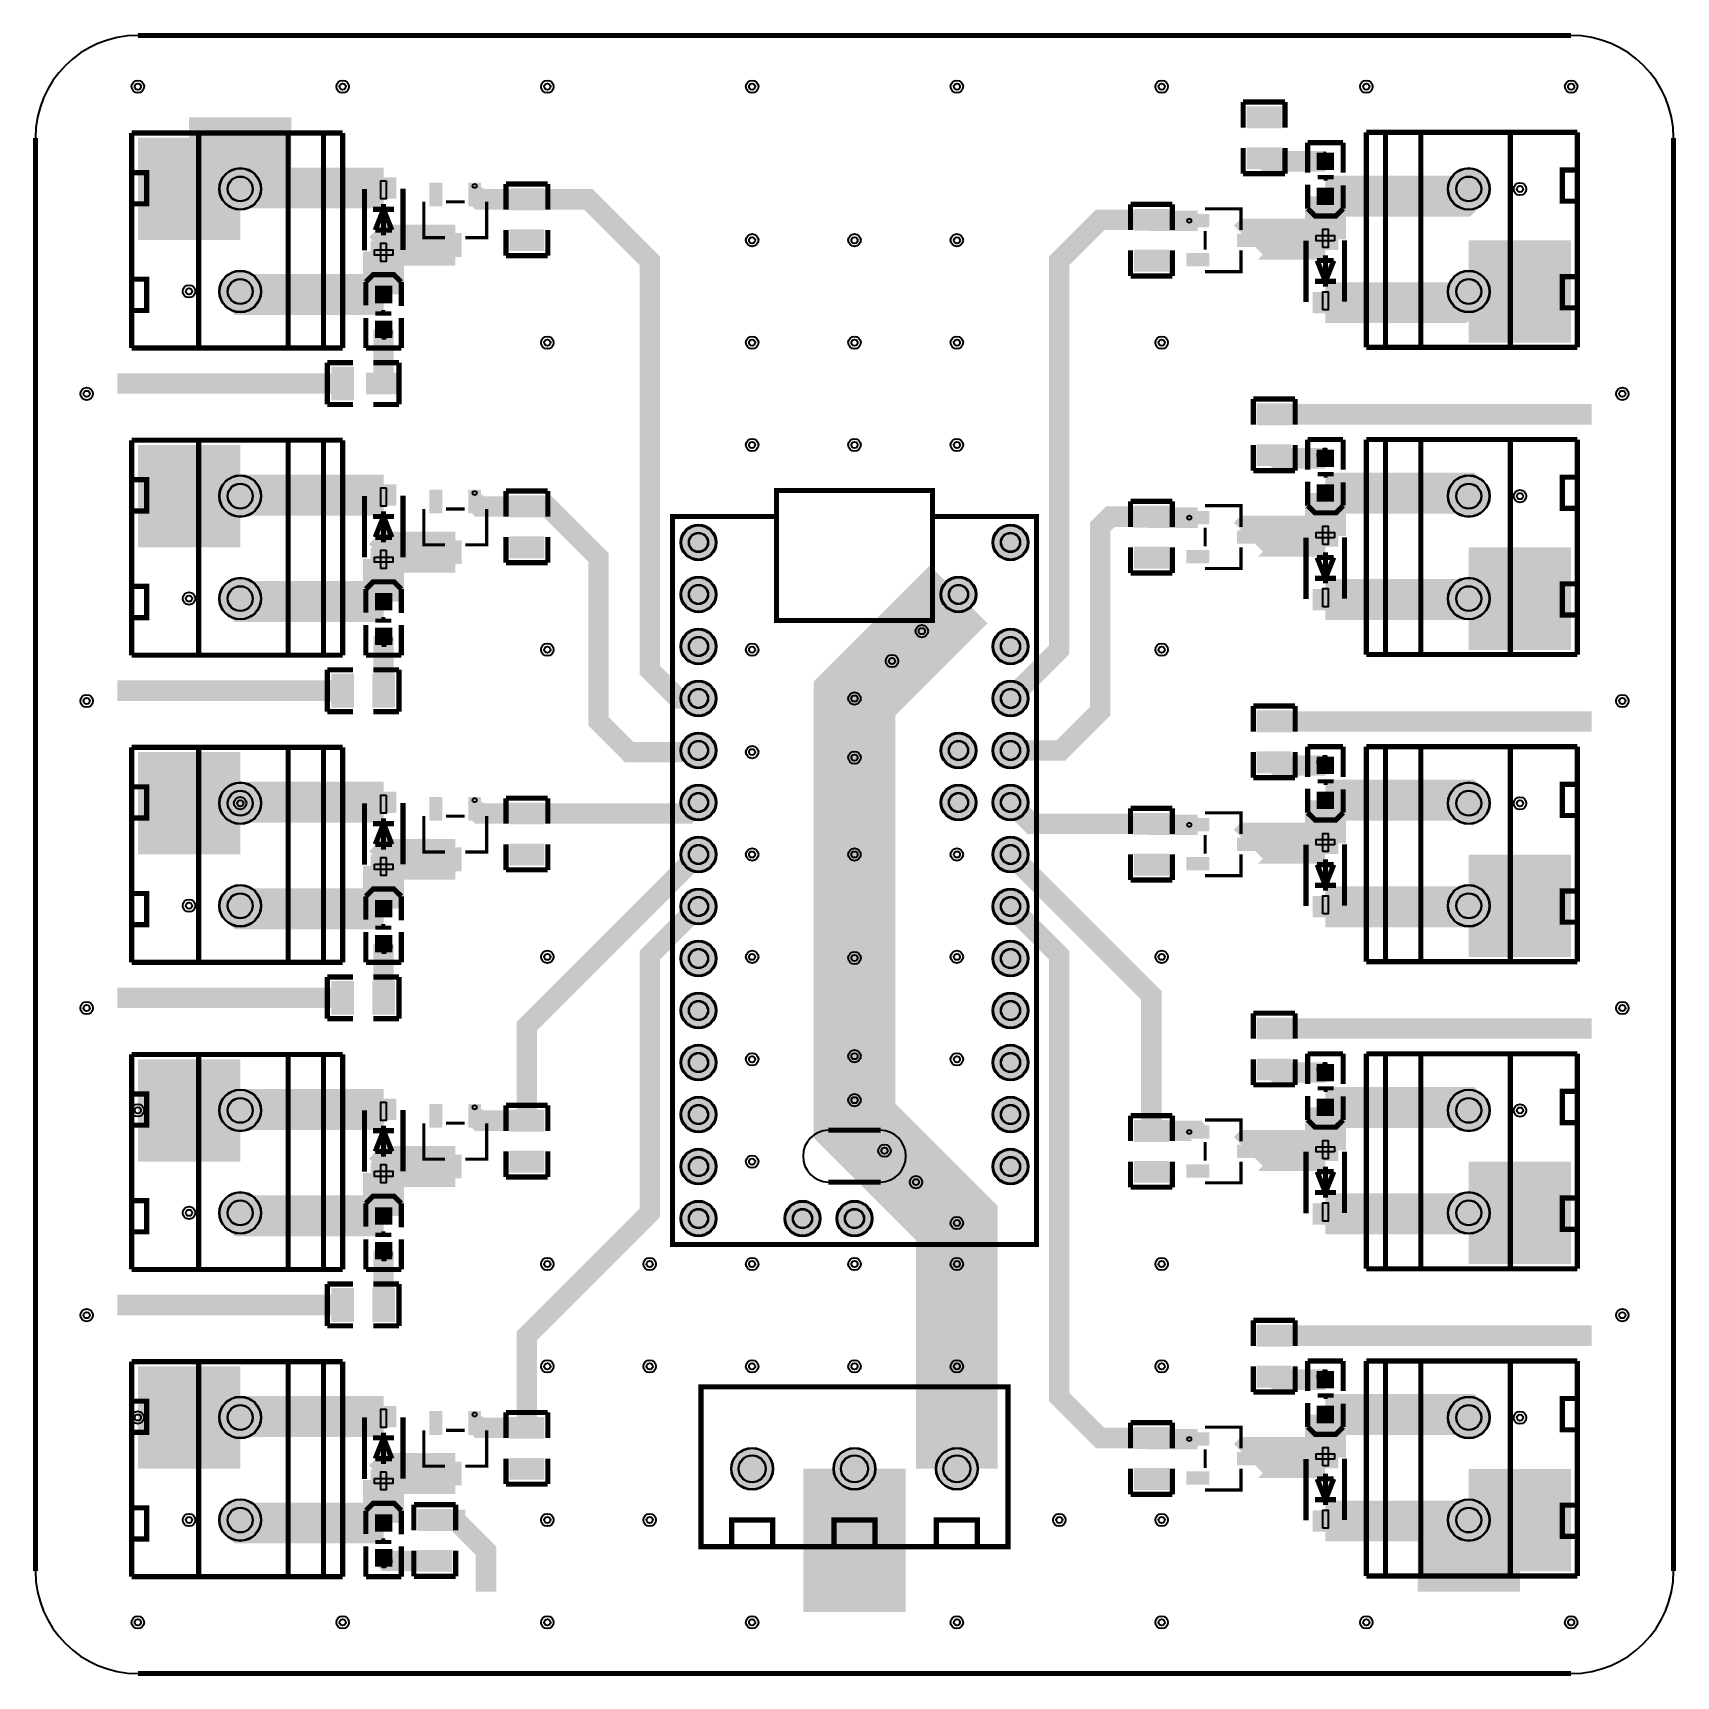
# Model space of a CAD drawing. Header units: millimetres. Extents: x -0.1 to 80.1, y -0.1 to 80.1.
import ezdxf

# ---------------------------------------------------------------- set-up
doc = ezdxf.new("R2010")
doc.units = ezdxf.units.MM
for name, color, linetype, true_color in [('BoardOutLine', 7, 'Continuous', 0xff00ff), ('BottomLayer', 7, 'Continuous', 0x0000ff), ('BottomSolderMaskLayer', 7, 'Continuous', 0xaa00ff), ('Document', 7, 'Continuous', 0xffffff), ('Hole', 7, 'Continuous', 0x222222), ('Multi-Layer', 7, 'Continuous', 0xc0c0c0), ('TopLayer', 7, 'Continuous', 0xff0000), ('TopPasteMaskLayer', 7, 'Continuous', 0x808080), ('TopSilkLayer', 7, 'Continuous', 0xffcc00), ('TopSolderMaskLayer', 7, 'Continuous', 0x800080)]:
    doc.layers.add(name, color=color, linetype=linetype, true_color=true_color)

msp = doc.modelspace()

# ---------------------------------------------------------------- hatches: boundary and pattern name
at = {"layer": 'BottomSolderMaskLayer'}
for points in [[(8.975, 72.505, 1), (11.025, 72.505, 1)], [(68.975, 72.504, 1), (71.026, 72.504, 1)], [(8.975, 67.496, 1), (11.025, 67.496, 1)], [(68.975, 67.495, 1), (71.026, 67.495, 1)], [(8.975, 57.504, 1), (11.025, 57.504, 1)], [(68.975, 57.504, 1), (71.026, 57.504, 1)], [(31.504, 55.24, 1), (33.256, 55.24, 1)], [(46.744, 55.24, 1), (48.496, 55.24, 1)], [(8.975, 52.495, 1), (11.025, 52.495, 1)], [(31.504, 52.7, 1), (33.256, 52.7, 1)], [(44.204, 52.7, 1), (45.956, 52.7, 1)], [(68.975, 52.495, 1), (71.026, 52.495, 1)], [(31.504, 50.16, 1), (33.256, 50.16, 1)], [(46.744, 50.16, 1), (48.496, 50.16, 1)], [(31.504, 47.62, 1), (33.256, 47.62, 1)], [(46.744, 47.62, 1), (48.496, 47.62, 1)], [(31.504, 45.08, 1), (33.256, 45.08, 1)], [(44.204, 45.08, 1), (45.956, 45.08, 1)], [(46.744, 45.08, 1), (48.496, 45.08, 1)], [(8.975, 42.504, 1), (11.025, 42.504, 1)], [(31.504, 42.54, 1), (33.256, 42.54, 1)], [(44.204, 42.54, 1), (45.956, 42.54, 1)], [(46.744, 42.54, 1), (48.496, 42.54, 1)], [(68.975, 42.504, 1), (71.026, 42.504, 1)], [(31.504, 40, 1), (33.256, 40, 1)], [(46.744, 40, 1), (48.496, 40, 1)], [(8.975, 37.495, 1), (11.025, 37.495, 1)], [(31.504, 37.46, 1), (33.256, 37.46, 1)], [(46.744, 37.46, 1), (48.496, 37.46, 1)], [(68.975, 37.495, 1), (71.026, 37.495, 1)], [(31.504, 34.92, 1), (33.256, 34.92, 1)], [(46.744, 34.92, 1), (48.496, 34.92, 1)], [(31.504, 32.38, 1), (33.256, 32.38, 1)], [(46.744, 32.38, 1), (48.496, 32.38, 1)], [(31.504, 29.84, 1), (33.256, 29.84, 1)], [(46.744, 29.84, 1), (48.496, 29.84, 1)], [(8.975, 27.504, 1), (11.025, 27.504, 1)], [(31.504, 27.3, 1), (33.256, 27.3, 1)], [(46.744, 27.3, 1), (48.496, 27.3, 1)], [(68.975, 27.504, 1), (71.026, 27.504, 1)], [(31.504, 24.76, 1), (33.256, 24.76, 1)], [(46.744, 24.76, 1), (48.496, 24.76, 1)], [(8.975, 22.496, 1), (11.025, 22.496, 1)], [(68.975, 22.496, 1), (71.026, 22.496, 1)], [(31.504, 22.22, 1), (33.256, 22.22, 1)], [(36.584, 22.22, 1), (38.336, 22.22, 1)], [(39.124, 22.22, 1), (40.876, 22.22, 1)], [(8.975, 12.504, 1), (11.025, 12.504, 1)], [(68.975, 12.504, 1), (71.026, 12.504, 1)], [(33.975, 10, 1), (36.025, 10, 1)], [(38.976, 10, 1), (41.027, 10, 1)], [(43.975, 10, 1), (46.025, 10, 1)], [(8.975, 7.496, 1), (11.025, 7.496, 1)], [(68.975, 7.496, 1), (71.026, 7.496, 1)]]:
    msp.add_hatch(color=256, dxfattribs=at).paths.add_polyline_path(points)
at = {"layer": 'Document'}
for points in [[(63.275, 73.936), (62.615, 73.936), (62.615, 74.088), (63.275, 74.088)], [(62.898, 73.66), (62.898, 74.321), (63.051, 74.321), (63.051, 73.66)], [(62.95, 71.807), (62.95, 72.467), (63.103, 72.467), (63.103, 71.807)], [(62.95, 57.307), (62.95, 57.967), (63.103, 57.967), (63.103, 57.307)], [(62.95, 42.307), (62.95, 42.967), (63.103, 42.967), (63.103, 42.307)], [(62.95, 27.307), (62.95, 27.967), (63.103, 27.967), (63.103, 27.307)], [(62.95, 12.307), (62.95, 12.967), (63.103, 12.967), (63.103, 12.307)]]:
    msp.add_hatch(color=256, dxfattribs=at).paths.add_polyline_path(points)
at = {"layer": 'Multi-Layer'}
for points in [[(9, 72.505, 1), (11, 72.505, 1)], [(69, 72.504, 1), (71, 72.504, 1)], [(9, 67.496, 1), (11, 67.496, 1)], [(69, 67.495, 1), (71, 67.495, 1)], [(9, 57.504, 1), (11, 57.504, 1)], [(69, 57.504, 1), (71, 57.504, 1)], [(31.555, 55.24, 1), (33.205, 55.24, 1)], [(46.795, 55.24, 1), (48.445, 55.24, 1)], [(9, 52.495, 1), (11, 52.495, 1)], [(31.555, 52.7, 1), (33.205, 52.7, 1)], [(44.255, 52.7, 1), (45.905, 52.7, 1)], [(69, 52.495, 1), (71, 52.495, 1)], [(31.555, 50.16, 1), (33.205, 50.16, 1)], [(46.795, 50.16, 1), (48.445, 50.16, 1)], [(31.555, 47.62, 1), (33.205, 47.62, 1)], [(46.795, 47.62, 1), (48.445, 47.62, 1)], [(31.555, 45.08, 1), (33.205, 45.08, 1)], [(44.255, 45.08, 1), (45.905, 45.08, 1)], [(46.795, 45.08, 1), (48.445, 45.08, 1)], [(9, 42.504, 1), (11, 42.504, 1)], [(31.555, 42.54, 1), (33.205, 42.54, 1)], [(44.255, 42.54, 1), (45.905, 42.54, 1)], [(46.795, 42.54, 1), (48.445, 42.54, 1)], [(69, 42.504, 1), (71, 42.504, 1)], [(31.555, 40, 1), (33.205, 40, 1)], [(46.795, 40, 1), (48.445, 40, 1)], [(9, 37.495, 1), (11, 37.495, 1)], [(31.555, 37.46, 1), (33.205, 37.46, 1)], [(46.795, 37.46, 1), (48.445, 37.46, 1)], [(69, 37.495, 1), (71, 37.495, 1)], [(31.555, 34.92, 1), (33.205, 34.92, 1)], [(46.795, 34.92, 1), (48.445, 34.92, 1)], [(31.555, 32.38, 1), (33.205, 32.38, 1)], [(46.795, 32.38, 1), (48.445, 32.38, 1)], [(31.555, 29.84, 1), (33.205, 29.84, 1)], [(46.795, 29.84, 1), (48.445, 29.84, 1)], [(9, 27.504, 1), (11, 27.504, 1)], [(31.555, 27.3, 1), (33.205, 27.3, 1)], [(46.795, 27.3, 1), (48.445, 27.3, 1)], [(69, 27.504, 1), (71, 27.504, 1)], [(31.555, 24.76, 1), (33.205, 24.76, 1)], [(46.795, 24.76, 1), (48.445, 24.76, 1)], [(9, 22.496, 1), (11, 22.496, 1)], [(69, 22.496, 1), (71, 22.496, 1)], [(31.555, 22.22, 1), (33.205, 22.22, 1)], [(36.635, 22.22, 1), (38.285, 22.22, 1)], [(39.175, 22.22, 1), (40.825, 22.22, 1)], [(9, 12.504, 1), (11, 12.504, 1)], [(69, 12.504, 1), (71, 12.504, 1)], [(34, 10, 1), (36, 10, 1)], [(39.001, 10, 1), (41.001, 10, 1)], [(44, 10, 1), (46, 10, 1)], [(9, 7.496, 1), (11, 7.496, 1)], [(69, 7.496, 1), (71, 7.496, 1)]]:
    msp.add_hatch(color=256, dxfattribs=at).paths.add_polyline_path(points)
at = {"layer": 'TopLayer'}
for points in [[(59.225, 75.5), (59.225, 76.5), (60.775, 76.5), (60.775, 75.5)], [(59.225, 73.5), (59.225, 74.5), (60.775, 74.5), (60.775, 73.5)], [(63.4, 73.451), (62.6, 73.451), (62.6, 74.251), (63.4, 74.251)], [(17.6, 73.05), (17.6, 72.05), (16.4, 72.05), (16.4, 73.05)], [(19.25, 71.7), (19.25, 72.77), (19.85, 72.77), (19.85, 71.7)], [(21.15, 71.7), (21.15, 72.77), (21.75, 72.77), (21.75, 71.7)], [(23.225, 71.5), (23.225, 72.5), (24.775, 72.5), (24.775, 71.5)], [(63.4, 71.749), (62.6, 71.749), (62.6, 72.549), (63.4, 72.549)], [(53.725, 70.5), (53.725, 71.5), (55.275, 71.5), (55.275, 70.5)], [(57.3, 70.65), (56.23, 70.65), (56.23, 71.25), (57.3, 71.25)], [(17.6, 69.95), (17.6, 68.95), (16.4, 68.95), (16.4, 69.95)], [(20.2, 69.23), (20.2, 70.3), (20.8, 70.3), (20.8, 69.23)], [(23.225, 69.5), (23.225, 70.5), (24.775, 70.5), (24.775, 69.5)], [(59.77, 69.7), (58.7, 69.7), (58.7, 70.3), (59.77, 70.3)], [(62.4, 69.55), (62.4, 70.55), (63.6, 70.55), (63.6, 69.55)], [(53.725, 68.5), (53.725, 69.5), (55.275, 69.5), (55.275, 68.5)], [(57.3, 68.75), (56.23, 68.75), (56.23, 69.35), (57.3, 69.35)], [(16.6, 67.751), (17.4, 67.751), (17.4, 66.951), (16.6, 66.951)], [(62.4, 66.45), (62.4, 67.45), (63.6, 67.45), (63.6, 66.45)], [(16.6, 66.049), (17.4, 66.049), (17.4, 65.249), (16.6, 65.249)], [(15.5, 62.225), (14.5, 62.225), (14.5, 63.775), (15.5, 63.775)], [(16.225, 62.5), (16.225, 63.5), (17.775, 63.5), (17.775, 62.5)], [(59.725, 61), (59.725, 62), (61.275, 62), (61.275, 61)], [(59.725, 59), (59.725, 60), (61.275, 60), (61.275, 59)], [(63.4, 58.951), (62.6, 58.951), (62.6, 59.751), (63.4, 59.751)], [(17.6, 58.05), (17.6, 57.05), (16.4, 57.05), (16.4, 58.05)], [(63.4, 57.249), (62.6, 57.249), (62.6, 58.049), (63.4, 58.049)], [(19.25, 56.7), (19.25, 57.77), (19.85, 57.77), (19.85, 56.7)], [(21.15, 56.7), (21.15, 57.77), (21.75, 57.77), (21.75, 56.7)], [(23.225, 56.5), (23.225, 57.5), (24.775, 57.5), (24.775, 56.5)], [(53.725, 56), (53.725, 57), (55.275, 57), (55.275, 56)], [(57.3, 56.15), (56.23, 56.15), (56.23, 56.75), (57.3, 56.75)], [(23.225, 54.5), (23.225, 55.5), (24.775, 55.5), (24.775, 54.5)], [(59.77, 55.2), (58.7, 55.2), (58.7, 55.8), (59.77, 55.8)], [(62.4, 55.05), (62.4, 56.05), (63.6, 56.05), (63.6, 55.05)], [(17.6, 54.95), (17.6, 53.95), (16.4, 53.95), (16.4, 54.95)], [(20.2, 54.23), (20.2, 55.3), (20.8, 55.3), (20.8, 54.23)], [(53.725, 54), (53.725, 55), (55.275, 55), (55.275, 54)], [(57.3, 54.25), (56.23, 54.25), (56.23, 54.85), (57.3, 54.85)], [(16.6, 52.751), (17.4, 52.751), (17.4, 51.951), (16.6, 51.951)], [(62.4, 51.95), (62.4, 52.95), (63.6, 52.95), (63.6, 51.95)], [(16.6, 51.049), (17.4, 51.049), (17.4, 50.249), (16.6, 50.249)], [(15.5, 47.225), (14.5, 47.225), (14.5, 48.775), (15.5, 48.775)], [(17.5, 47.225), (16.5, 47.225), (16.5, 48.775), (17.5, 48.775)], [(59.725, 46), (59.725, 47), (61.275, 47), (61.275, 46)], [(59.725, 44), (59.725, 45), (61.275, 45), (61.275, 44)], [(63.4, 43.951), (62.6, 43.951), (62.6, 44.751), (63.4, 44.751)], [(17.6, 43.05), (17.6, 42.05), (16.4, 42.05), (16.4, 43.05)], [(19.25, 41.7), (19.25, 42.77), (19.85, 42.77), (19.85, 41.7)], [(21.15, 41.7), (21.15, 42.77), (21.75, 42.77), (21.75, 41.7)], [(63.4, 42.249), (62.6, 42.249), (62.6, 43.049), (63.4, 43.049)], [(23.225, 41.5), (23.225, 42.5), (24.775, 42.5), (24.775, 41.5)], [(53.725, 41), (53.725, 42), (55.275, 42), (55.275, 41)], [(57.3, 41.15), (56.23, 41.15), (56.23, 41.75), (57.3, 41.75)], [(62.4, 40.05), (62.4, 41.05), (63.6, 41.05), (63.6, 40.05)], [(20.2, 39.23), (20.2, 40.3), (20.8, 40.3), (20.8, 39.23)], [(23.225, 39.5), (23.225, 40.5), (24.775, 40.5), (24.775, 39.5)], [(59.77, 40.2), (58.7, 40.2), (58.7, 40.8), (59.77, 40.8)], [(17.6, 39.95), (17.6, 38.95), (16.4, 38.95), (16.4, 39.95)], [(53.725, 39), (53.725, 40), (55.275, 40), (55.275, 39)], [(57.3, 39.25), (56.23, 39.25), (56.23, 39.85), (57.3, 39.85)], [(16.6, 37.751), (17.4, 37.751), (17.4, 36.951), (16.6, 36.951)], [(62.4, 36.95), (62.4, 37.95), (63.6, 37.95), (63.6, 36.95)], [(16.6, 36.049), (17.4, 36.049), (17.4, 35.249), (16.6, 35.249)], [(15.5, 32.225), (14.5, 32.225), (14.5, 33.775), (15.5, 33.775)], [(17.5, 32.225), (16.5, 32.225), (16.5, 33.775), (17.5, 33.775)], [(59.725, 31), (59.725, 32), (61.275, 32), (61.275, 31)], [(59.725, 29), (59.725, 30), (61.275, 30), (61.275, 29)], [(63.4, 28.951), (62.6, 28.951), (62.6, 29.751), (63.4, 29.751)], [(17.6, 28.05), (17.6, 27.05), (16.4, 27.05), (16.4, 28.05)], [(19.25, 26.7), (19.25, 27.77), (19.85, 27.77), (19.85, 26.7)], [(21.15, 26.7), (21.15, 27.77), (21.75, 27.77), (21.75, 26.7)], [(23.225, 26.5), (23.225, 27.5), (24.775, 27.5), (24.775, 26.5)], [(63.4, 27.249), (62.6, 27.249), (62.6, 28.049), (63.4, 28.049)], [(53.725, 26), (53.725, 27), (55.275, 27), (55.275, 26)], [(57.3, 26.15), (56.23, 26.15), (56.23, 26.75), (57.3, 26.75)], [(59.77, 25.2), (58.7, 25.2), (58.7, 25.8), (59.77, 25.8)], [(62.4, 25.05), (62.4, 26.05), (63.6, 26.05), (63.6, 25.05)], [(17.6, 24.95), (17.6, 23.95), (16.4, 23.95), (16.4, 24.95)], [(20.2, 24.23), (20.2, 25.3), (20.8, 25.3), (20.8, 24.23)], [(23.225, 24.5), (23.225, 25.5), (24.775, 25.5), (24.775, 24.5)], [(53.725, 24), (53.725, 25), (55.275, 25), (55.275, 24)], [(57.3, 24.25), (56.23, 24.25), (56.23, 24.85), (57.3, 24.85)], [(16.6, 22.751), (17.4, 22.751), (17.4, 21.951), (16.6, 21.951)], [(62.4, 21.95), (62.4, 22.95), (63.6, 22.95), (63.6, 21.95)], [(16.6, 21.049), (17.4, 21.049), (17.4, 20.249), (16.6, 20.249)], [(15.5, 17.225), (14.5, 17.225), (14.5, 18.775), (15.5, 18.775)], [(17.5, 17.225), (16.5, 17.225), (16.5, 18.775), (17.5, 18.775)], [(59.725, 16), (59.725, 17), (61.275, 17), (61.275, 16)], [(59.725, 14), (59.725, 15), (61.275, 15), (61.275, 14)], [(63.4, 13.951), (62.6, 13.951), (62.6, 14.751), (63.4, 14.751)], [(17.6, 13.05), (17.6, 12.05), (16.4, 12.05), (16.4, 13.05)], [(63.4, 12.249), (62.6, 12.249), (62.6, 13.049), (63.4, 13.049)], [(19.25, 11.7), (19.25, 12.77), (19.85, 12.77), (19.85, 11.7)], [(21.15, 11.7), (21.15, 12.77), (21.75, 12.77), (21.75, 11.7)], [(23.225, 11.5), (23.225, 12.5), (24.775, 12.5), (24.775, 11.5)], [(53.725, 11), (53.725, 12), (55.275, 12), (55.275, 11)], [(57.3, 11.15), (56.23, 11.15), (56.23, 11.75), (57.3, 11.75)], [(23.225, 9.5), (23.225, 10.5), (24.775, 10.5), (24.775, 9.5)], [(59.77, 10.2), (58.7, 10.2), (58.7, 10.8), (59.77, 10.8)], [(62.4, 10.05), (62.4, 11.05), (63.6, 11.05), (63.6, 10.05)], [(17.6, 9.95), (17.6, 8.95), (16.4, 8.95), (16.4, 9.95)], [(20.2, 9.23), (20.2, 10.3), (20.8, 10.3), (20.8, 9.23)], [(53.725, 9), (53.725, 10), (55.275, 10), (55.275, 9)], [(57.3, 9.25), (56.23, 9.25), (56.23, 9.85), (57.3, 9.85)], [(16.6, 7.751), (17.4, 7.751), (17.4, 6.951), (16.6, 6.951)], [(18.725, 7), (18.725, 8), (20.275, 8), (20.275, 7)], [(62.4, 6.95), (62.4, 7.95), (63.6, 7.95), (63.6, 6.95)], [(16.6, 6.049), (17.4, 6.049), (17.4, 5.249), (16.6, 5.249)], [(18.725, 5), (18.725, 6), (20.275, 6), (20.275, 5)]]:
    msp.add_hatch(color=256, dxfattribs=at).paths.add_polyline_path(points)
at = {"layer": 'TopPasteMaskLayer'}
for points in [[(59.225, 75.5), (59.225, 76.5), (60.775, 76.5), (60.775, 75.5)], [(59.225, 73.5), (59.225, 74.5), (60.775, 74.5), (60.775, 73.5)], [(63.4, 73.451), (62.6, 73.451), (62.6, 74.251), (63.4, 74.251)], [(17.6, 73.05), (17.6, 72.05), (16.4, 72.05), (16.4, 73.05)], [(19.25, 71.7), (19.25, 72.77), (19.85, 72.77), (19.85, 71.7)], [(21.15, 71.7), (21.15, 72.77), (21.75, 72.77), (21.75, 71.7)], [(23.225, 71.5), (23.225, 72.5), (24.775, 72.5), (24.775, 71.5)], [(63.4, 71.749), (62.6, 71.749), (62.6, 72.549), (63.4, 72.549)], [(53.725, 70.5), (53.725, 71.5), (55.275, 71.5), (55.275, 70.5)], [(57.3, 70.65), (56.23, 70.65), (56.23, 71.25), (57.3, 71.25)], [(17.6, 69.95), (17.6, 68.95), (16.4, 68.95), (16.4, 69.95)], [(20.2, 69.23), (20.2, 70.3), (20.8, 70.3), (20.8, 69.23)], [(23.225, 69.5), (23.225, 70.5), (24.775, 70.5), (24.775, 69.5)], [(59.77, 69.7), (58.7, 69.7), (58.7, 70.3), (59.77, 70.3)], [(62.4, 69.55), (62.4, 70.55), (63.6, 70.55), (63.6, 69.55)], [(53.725, 68.5), (53.725, 69.5), (55.275, 69.5), (55.275, 68.5)], [(57.3, 68.75), (56.23, 68.75), (56.23, 69.35), (57.3, 69.35)], [(16.6, 67.751), (17.4, 67.751), (17.4, 66.951), (16.6, 66.951)], [(62.4, 66.45), (62.4, 67.45), (63.6, 67.45), (63.6, 66.45)], [(16.6, 66.049), (17.4, 66.049), (17.4, 65.249), (16.6, 65.249)], [(15.5, 62.225), (14.5, 62.225), (14.5, 63.775), (15.5, 63.775)], [(16.225, 62.5), (16.225, 63.5), (17.775, 63.5), (17.775, 62.5)], [(59.725, 61), (59.725, 62), (61.275, 62), (61.275, 61)], [(59.725, 59), (59.725, 60), (61.275, 60), (61.275, 59)], [(63.4, 58.951), (62.6, 58.951), (62.6, 59.751), (63.4, 59.751)], [(17.6, 58.05), (17.6, 57.05), (16.4, 57.05), (16.4, 58.05)], [(63.4, 57.249), (62.6, 57.249), (62.6, 58.049), (63.4, 58.049)], [(19.25, 56.7), (19.25, 57.77), (19.85, 57.77), (19.85, 56.7)], [(21.15, 56.7), (21.15, 57.77), (21.75, 57.77), (21.75, 56.7)], [(23.225, 56.5), (23.225, 57.5), (24.775, 57.5), (24.775, 56.5)], [(53.725, 56), (53.725, 57), (55.275, 57), (55.275, 56)], [(57.3, 56.15), (56.23, 56.15), (56.23, 56.75), (57.3, 56.75)], [(23.225, 54.5), (23.225, 55.5), (24.775, 55.5), (24.775, 54.5)], [(59.77, 55.2), (58.7, 55.2), (58.7, 55.8), (59.77, 55.8)], [(62.4, 55.05), (62.4, 56.05), (63.6, 56.05), (63.6, 55.05)], [(17.6, 54.95), (17.6, 53.95), (16.4, 53.95), (16.4, 54.95)], [(20.2, 54.23), (20.2, 55.3), (20.8, 55.3), (20.8, 54.23)], [(53.725, 54), (53.725, 55), (55.275, 55), (55.275, 54)], [(57.3, 54.25), (56.23, 54.25), (56.23, 54.85), (57.3, 54.85)], [(16.6, 52.751), (17.4, 52.751), (17.4, 51.951), (16.6, 51.951)], [(62.4, 51.95), (62.4, 52.95), (63.6, 52.95), (63.6, 51.95)], [(16.6, 51.049), (17.4, 51.049), (17.4, 50.249), (16.6, 50.249)], [(15.5, 47.225), (14.5, 47.225), (14.5, 48.775), (15.5, 48.775)], [(17.5, 47.225), (16.5, 47.225), (16.5, 48.775), (17.5, 48.775)], [(59.725, 46), (59.725, 47), (61.275, 47), (61.275, 46)], [(59.725, 44), (59.725, 45), (61.275, 45), (61.275, 44)], [(63.4, 43.951), (62.6, 43.951), (62.6, 44.751), (63.4, 44.751)], [(17.6, 43.05), (17.6, 42.05), (16.4, 42.05), (16.4, 43.05)], [(19.25, 41.7), (19.25, 42.77), (19.85, 42.77), (19.85, 41.7)], [(21.15, 41.7), (21.15, 42.77), (21.75, 42.77), (21.75, 41.7)], [(63.4, 42.249), (62.6, 42.249), (62.6, 43.049), (63.4, 43.049)], [(23.225, 41.5), (23.225, 42.5), (24.775, 42.5), (24.775, 41.5)], [(53.725, 41), (53.725, 42), (55.275, 42), (55.275, 41)], [(57.3, 41.15), (56.23, 41.15), (56.23, 41.75), (57.3, 41.75)], [(62.4, 40.05), (62.4, 41.05), (63.6, 41.05), (63.6, 40.05)], [(20.2, 39.23), (20.2, 40.3), (20.8, 40.3), (20.8, 39.23)], [(23.225, 39.5), (23.225, 40.5), (24.775, 40.5), (24.775, 39.5)], [(59.77, 40.2), (58.7, 40.2), (58.7, 40.8), (59.77, 40.8)], [(17.6, 39.95), (17.6, 38.95), (16.4, 38.95), (16.4, 39.95)], [(53.725, 39), (53.725, 40), (55.275, 40), (55.275, 39)], [(57.3, 39.25), (56.23, 39.25), (56.23, 39.85), (57.3, 39.85)], [(16.6, 37.751), (17.4, 37.751), (17.4, 36.951), (16.6, 36.951)], [(62.4, 36.95), (62.4, 37.95), (63.6, 37.95), (63.6, 36.95)], [(16.6, 36.049), (17.4, 36.049), (17.4, 35.249), (16.6, 35.249)], [(15.5, 32.225), (14.5, 32.225), (14.5, 33.775), (15.5, 33.775)], [(17.5, 32.225), (16.5, 32.225), (16.5, 33.775), (17.5, 33.775)], [(59.725, 31), (59.725, 32), (61.275, 32), (61.275, 31)], [(59.725, 29), (59.725, 30), (61.275, 30), (61.275, 29)], [(63.4, 28.951), (62.6, 28.951), (62.6, 29.751), (63.4, 29.751)], [(17.6, 28.05), (17.6, 27.05), (16.4, 27.05), (16.4, 28.05)], [(19.25, 26.7), (19.25, 27.77), (19.85, 27.77), (19.85, 26.7)], [(21.15, 26.7), (21.15, 27.77), (21.75, 27.77), (21.75, 26.7)], [(23.225, 26.5), (23.225, 27.5), (24.775, 27.5), (24.775, 26.5)], [(63.4, 27.249), (62.6, 27.249), (62.6, 28.049), (63.4, 28.049)], [(53.725, 26), (53.725, 27), (55.275, 27), (55.275, 26)], [(57.3, 26.15), (56.23, 26.15), (56.23, 26.75), (57.3, 26.75)], [(59.77, 25.2), (58.7, 25.2), (58.7, 25.8), (59.77, 25.8)], [(62.4, 25.05), (62.4, 26.05), (63.6, 26.05), (63.6, 25.05)], [(17.6, 24.95), (17.6, 23.95), (16.4, 23.95), (16.4, 24.95)], [(20.2, 24.23), (20.2, 25.3), (20.8, 25.3), (20.8, 24.23)], [(23.225, 24.5), (23.225, 25.5), (24.775, 25.5), (24.775, 24.5)], [(53.725, 24), (53.725, 25), (55.275, 25), (55.275, 24)], [(57.3, 24.25), (56.23, 24.25), (56.23, 24.85), (57.3, 24.85)], [(16.6, 22.751), (17.4, 22.751), (17.4, 21.951), (16.6, 21.951)], [(62.4, 21.95), (62.4, 22.95), (63.6, 22.95), (63.6, 21.95)], [(16.6, 21.049), (17.4, 21.049), (17.4, 20.249), (16.6, 20.249)], [(15.5, 17.225), (14.5, 17.225), (14.5, 18.775), (15.5, 18.775)], [(17.5, 17.225), (16.5, 17.225), (16.5, 18.775), (17.5, 18.775)], [(59.725, 16), (59.725, 17), (61.275, 17), (61.275, 16)], [(59.725, 14), (59.725, 15), (61.275, 15), (61.275, 14)], [(63.4, 13.951), (62.6, 13.951), (62.6, 14.751), (63.4, 14.751)], [(17.6, 13.05), (17.6, 12.05), (16.4, 12.05), (16.4, 13.05)], [(63.4, 12.249), (62.6, 12.249), (62.6, 13.049), (63.4, 13.049)], [(19.25, 11.7), (19.25, 12.77), (19.85, 12.77), (19.85, 11.7)], [(21.15, 11.7), (21.15, 12.77), (21.75, 12.77), (21.75, 11.7)], [(23.225, 11.5), (23.225, 12.5), (24.775, 12.5), (24.775, 11.5)], [(53.725, 11), (53.725, 12), (55.275, 12), (55.275, 11)], [(57.3, 11.15), (56.23, 11.15), (56.23, 11.75), (57.3, 11.75)], [(23.225, 9.5), (23.225, 10.5), (24.775, 10.5), (24.775, 9.5)], [(59.77, 10.2), (58.7, 10.2), (58.7, 10.8), (59.77, 10.8)], [(62.4, 10.05), (62.4, 11.05), (63.6, 11.05), (63.6, 10.05)], [(17.6, 9.95), (17.6, 8.95), (16.4, 8.95), (16.4, 9.95)], [(20.2, 9.23), (20.2, 10.3), (20.8, 10.3), (20.8, 9.23)], [(53.725, 9), (53.725, 10), (55.275, 10), (55.275, 9)], [(57.3, 9.25), (56.23, 9.25), (56.23, 9.85), (57.3, 9.85)], [(16.6, 7.751), (17.4, 7.751), (17.4, 6.951), (16.6, 6.951)], [(18.725, 7), (18.725, 8), (20.275, 8), (20.275, 7)], [(62.4, 6.95), (62.4, 7.95), (63.6, 7.95), (63.6, 6.95)], [(16.6, 6.049), (17.4, 6.049), (17.4, 5.249), (16.6, 5.249)], [(18.725, 5), (18.725, 6), (20.275, 6), (20.275, 5)]]:
    msp.add_hatch(color=256, dxfattribs=at).paths.add_polyline_path(points)
at = {"layer": 'TopSolderMaskLayer'}
for points in [[(59.146, 75.467), (59.146, 76.533), (60.854, 76.533), (60.854, 75.467)], [(59.146, 73.467), (59.146, 74.533), (60.854, 74.533), (60.854, 73.467)], [(63.425, 73.426), (62.575, 73.426), (62.575, 74.276), (63.425, 74.276)], [(8.975, 72.505, 1), (11.025, 72.505, 1)], [(17.63, 73.071), (17.63, 72.029), (16.37, 72.029), (16.37, 73.071)], [(68.975, 72.504, 1), (71.026, 72.504, 1)], [(19.236, 71.655), (19.236, 72.815), (19.864, 72.815), (19.864, 71.655)], [(21.136, 71.655), (21.136, 72.815), (21.764, 72.815), (21.764, 71.655)], [(23.146, 71.467), (23.146, 72.533), (24.854, 72.533), (24.854, 71.467)], [(63.425, 71.724), (62.575, 71.724), (62.575, 72.574), (63.425, 72.574)], [(53.646, 70.467), (53.646, 71.533), (55.354, 71.533), (55.354, 70.467)], [(57.325, 70.625), (56.205, 70.625), (56.205, 71.275), (57.325, 71.275)], [(17.63, 69.971), (17.63, 68.929), (16.37, 68.929), (16.37, 69.971)], [(20.186, 69.185), (20.186, 70.345), (20.814, 70.345), (20.814, 69.185)], [(23.146, 69.467), (23.146, 70.533), (24.854, 70.533), (24.854, 69.467)], [(59.795, 69.675), (58.675, 69.675), (58.675, 70.325), (59.795, 70.325)], [(62.37, 69.529), (62.37, 70.571), (63.63, 70.571), (63.63, 69.529)], [(53.646, 68.467), (53.646, 69.533), (55.354, 69.533), (55.354, 68.467)], [(57.325, 68.725), (56.205, 68.725), (56.205, 69.375), (57.325, 69.375)], [(8.975, 67.496, 1), (11.025, 67.496, 1)], [(68.975, 67.495, 1), (71.026, 67.495, 1)], [(16.575, 67.776), (17.425, 67.776), (17.425, 66.925), (16.575, 66.925)], [(62.37, 66.429), (62.37, 67.471), (63.63, 67.471), (63.63, 66.429)], [(16.575, 66.074), (17.425, 66.074), (17.425, 65.224), (16.575, 65.224)], [(15.551, 62.174), (14.449, 62.174), (14.449, 63.826), (15.551, 63.826)], [(16.146, 62.467), (16.146, 63.533), (17.854, 63.533), (17.854, 62.467)], [(59.646, 60.967), (59.646, 62.033), (61.354, 62.033), (61.354, 60.967)], [(59.646, 58.967), (59.646, 60.033), (61.354, 60.033), (61.354, 58.967)], [(63.425, 58.926), (62.575, 58.926), (62.575, 59.776), (63.425, 59.776)], [(8.975, 57.504, 1), (11.025, 57.504, 1)], [(17.63, 58.071), (17.63, 57.029), (16.37, 57.029), (16.37, 58.071)], [(19.236, 56.655), (19.236, 57.815), (19.864, 57.815), (19.864, 56.655)], [(21.136, 56.655), (21.136, 57.815), (21.764, 57.815), (21.764, 56.655)], [(63.425, 57.224), (62.575, 57.224), (62.575, 58.075), (63.425, 58.075)], [(68.975, 57.504, 1), (71.026, 57.504, 1)], [(23.146, 56.467), (23.146, 57.533), (24.854, 57.533), (24.854, 56.467)], [(53.646, 55.967), (53.646, 57.033), (55.354, 57.033), (55.354, 55.967)], [(57.325, 56.125), (56.205, 56.125), (56.205, 56.775), (57.325, 56.775)], [(23.146, 54.467), (23.146, 55.533), (24.854, 55.533), (24.854, 54.467)], [(31.504, 55.24, 1), (33.256, 55.24, 1)], [(46.744, 55.24, 1), (48.496, 55.24, 1)], [(59.795, 55.175), (58.675, 55.175), (58.675, 55.825), (59.795, 55.825)], [(62.37, 55.029), (62.37, 56.071), (63.63, 56.071), (63.63, 55.029)], [(17.63, 54.971), (17.63, 53.929), (16.37, 53.929), (16.37, 54.971)], [(20.186, 54.185), (20.186, 55.345), (20.814, 55.345), (20.814, 54.185)], [(53.646, 53.967), (53.646, 55.033), (55.354, 55.033), (55.354, 53.967)], [(57.325, 54.225), (56.205, 54.225), (56.205, 54.875), (57.325, 54.875)], [(8.975, 52.495, 1), (11.025, 52.495, 1)], [(31.504, 52.7, 1), (33.256, 52.7, 1)], [(44.204, 52.7, 1), (45.956, 52.7, 1)], [(62.37, 51.929), (62.37, 52.971), (63.63, 52.971), (63.63, 51.929)], [(68.975, 52.495, 1), (71.026, 52.495, 1)], [(16.575, 52.776), (17.425, 52.776), (17.425, 51.925), (16.575, 51.925)], [(16.575, 51.074), (17.425, 51.074), (17.425, 50.224), (16.575, 50.224)], [(31.504, 50.16, 1), (33.256, 50.16, 1)], [(46.744, 50.16, 1), (48.496, 50.16, 1)], [(15.551, 47.174), (14.449, 47.174), (14.449, 48.826), (15.551, 48.826)], [(17.551, 47.174), (16.449, 47.174), (16.449, 48.826), (17.551, 48.826)], [(31.504, 47.62, 1), (33.256, 47.62, 1)], [(46.744, 47.62, 1), (48.496, 47.62, 1)], [(59.646, 45.967), (59.646, 47.033), (61.354, 47.033), (61.354, 45.967)], [(31.504, 45.08, 1), (33.256, 45.08, 1)], [(44.204, 45.08, 1), (45.956, 45.08, 1)], [(46.744, 45.08, 1), (48.496, 45.08, 1)], [(59.646, 43.967), (59.646, 45.033), (61.354, 45.033), (61.354, 43.967)], [(63.425, 43.925), (62.575, 43.925), (62.575, 44.776), (63.425, 44.776)], [(8.975, 42.504, 1), (11.025, 42.504, 1)], [(31.504, 42.54, 1), (33.256, 42.54, 1)], [(44.204, 42.54, 1), (45.956, 42.54, 1)], [(46.744, 42.54, 1), (48.496, 42.54, 1)], [(68.975, 42.504, 1), (71.026, 42.504, 1)], [(17.63, 43.071), (17.63, 42.029), (16.37, 42.029), (16.37, 43.071)], [(19.236, 41.655), (19.236, 42.815), (19.864, 42.815), (19.864, 41.655)], [(21.136, 41.655), (21.136, 42.815), (21.764, 42.815), (21.764, 41.655)], [(63.425, 42.224), (62.575, 42.224), (62.575, 43.074), (63.425, 43.074)], [(23.146, 41.467), (23.146, 42.533), (24.854, 42.533), (24.854, 41.467)], [(53.646, 40.967), (53.646, 42.033), (55.354, 42.033), (55.354, 40.967)], [(57.325, 41.125), (56.205, 41.125), (56.205, 41.775), (57.325, 41.775)], [(62.37, 40.029), (62.37, 41.071), (63.63, 41.071), (63.63, 40.029)], [(20.186, 39.185), (20.186, 40.345), (20.814, 40.345), (20.814, 39.185)], [(23.146, 39.467), (23.146, 40.533), (24.854, 40.533), (24.854, 39.467)], [(31.504, 40, 1), (33.256, 40, 1)], [(46.744, 40, 1), (48.496, 40, 1)], [(59.795, 40.175), (58.675, 40.175), (58.675, 40.825), (59.795, 40.825)], [(17.63, 39.971), (17.63, 38.929), (16.37, 38.929), (16.37, 39.971)], [(53.646, 38.967), (53.646, 40.033), (55.354, 40.033), (55.354, 38.967)], [(57.325, 39.225), (56.205, 39.225), (56.205, 39.875), (57.325, 39.875)], [(8.975, 37.495, 1), (11.025, 37.495, 1)], [(16.575, 37.776), (17.425, 37.776), (17.425, 36.926), (16.575, 36.926)], [(31.504, 37.46, 1), (33.256, 37.46, 1)], [(46.744, 37.46, 1), (48.496, 37.46, 1)], [(62.37, 36.929), (62.37, 37.971), (63.63, 37.971), (63.63, 36.929)], [(68.975, 37.495, 1), (71.026, 37.495, 1)], [(16.575, 36.074), (17.425, 36.074), (17.425, 35.224), (16.575, 35.224)], [(31.504, 34.92, 1), (33.256, 34.92, 1)], [(46.744, 34.92, 1), (48.496, 34.92, 1)], [(15.551, 32.174), (14.449, 32.174), (14.449, 33.826), (15.551, 33.826)], [(17.551, 32.174), (16.449, 32.174), (16.449, 33.826), (17.551, 33.826)], [(31.504, 32.38, 1), (33.256, 32.38, 1)], [(46.744, 32.38, 1), (48.496, 32.38, 1)], [(59.646, 30.967), (59.646, 32.033), (61.354, 32.033), (61.354, 30.967)], [(31.504, 29.84, 1), (33.256, 29.84, 1)], [(46.744, 29.84, 1), (48.496, 29.84, 1)], [(59.646, 28.967), (59.646, 30.033), (61.354, 30.033), (61.354, 28.967)], [(63.425, 28.925), (62.575, 28.925), (62.575, 29.776), (63.425, 29.776)], [(8.975, 27.504, 1), (11.025, 27.504, 1)], [(31.504, 27.3, 1), (33.256, 27.3, 1)], [(46.744, 27.3, 1), (48.496, 27.3, 1)], [(68.975, 27.504, 1), (71.026, 27.504, 1)], [(17.63, 28.071), (17.63, 27.029), (16.37, 27.029), (16.37, 28.071)], [(19.236, 26.655), (19.236, 27.815), (19.864, 27.815), (19.864, 26.655)], [(21.136, 26.655), (21.136, 27.815), (21.764, 27.815), (21.764, 26.655)], [(23.146, 26.467), (23.146, 27.533), (24.854, 27.533), (24.854, 26.467)], [(63.425, 27.224), (62.575, 27.224), (62.575, 28.074), (63.425, 28.074)], [(53.646, 25.967), (53.646, 27.033), (55.354, 27.033), (55.354, 25.967)], [(57.325, 26.125), (56.205, 26.125), (56.205, 26.775), (57.325, 26.775)], [(59.795, 25.175), (58.675, 25.175), (58.675, 25.825), (59.795, 25.825)], [(62.37, 25.029), (62.37, 26.071), (63.63, 26.071), (63.63, 25.029)], [(17.63, 24.971), (17.63, 23.929), (16.37, 23.929), (16.37, 24.971)], [(20.186, 24.185), (20.186, 25.345), (20.814, 25.345), (20.814, 24.185)], [(23.146, 24.467), (23.146, 25.533), (24.854, 25.533), (24.854, 24.467)], [(31.504, 24.76, 1), (33.256, 24.76, 1)], [(46.744, 24.76, 1), (48.496, 24.76, 1)], [(53.646, 23.967), (53.646, 25.033), (55.354, 25.033), (55.354, 23.967)], [(57.325, 24.225), (56.205, 24.225), (56.205, 24.875), (57.325, 24.875)], [(8.975, 22.496, 1), (11.025, 22.496, 1)], [(68.975, 22.496, 1), (71.026, 22.496, 1)], [(16.575, 22.776), (17.425, 22.776), (17.425, 21.926), (16.575, 21.926)], [(31.504, 22.22, 1), (33.256, 22.22, 1)], [(36.584, 22.22, 1), (38.336, 22.22, 1)], [(39.124, 22.22, 1), (40.876, 22.22, 1)], [(62.37, 21.929), (62.37, 22.971), (63.63, 22.971), (63.63, 21.929)], [(16.575, 21.075), (17.425, 21.075), (17.425, 20.224), (16.575, 20.224)], [(15.551, 17.174), (14.449, 17.174), (14.449, 18.826), (15.551, 18.826)], [(17.551, 17.174), (16.449, 17.174), (16.449, 18.826), (17.551, 18.826)], [(59.646, 15.967), (59.646, 17.033), (61.354, 17.033), (61.354, 15.967)], [(59.646, 13.967), (59.646, 15.033), (61.354, 15.033), (61.354, 13.967)], [(63.425, 13.925), (62.575, 13.925), (62.575, 14.776), (63.425, 14.776)], [(8.975, 12.504, 1), (11.025, 12.504, 1)], [(17.63, 13.071), (17.63, 12.029), (16.37, 12.029), (16.37, 13.071)], [(63.425, 12.224), (62.575, 12.224), (62.575, 13.074), (63.425, 13.074)], [(68.975, 12.504, 1), (71.026, 12.504, 1)], [(19.236, 11.655), (19.236, 12.815), (19.864, 12.815), (19.864, 11.655)], [(21.136, 11.655), (21.136, 12.815), (21.764, 12.815), (21.764, 11.655)], [(23.146, 11.467), (23.146, 12.533), (24.854, 12.533), (24.854, 11.467)], [(53.646, 10.967), (53.646, 12.033), (55.354, 12.033), (55.354, 10.967)], [(57.325, 11.125), (56.205, 11.125), (56.205, 11.775), (57.325, 11.775)], [(23.146, 9.467), (23.146, 10.533), (24.854, 10.533), (24.854, 9.467)], [(33.975, 10, 1), (36.025, 10, 1)], [(38.976, 10, 1), (41.027, 10, 1)], [(43.975, 10, 1), (46.025, 10, 1)], [(59.795, 10.175), (58.675, 10.175), (58.675, 10.825), (59.795, 10.825)], [(62.37, 10.029), (62.37, 11.071), (63.63, 11.071), (63.63, 10.029)], [(17.63, 9.971), (17.63, 8.929), (16.37, 8.929), (16.37, 9.971)], [(20.186, 9.185), (20.186, 10.345), (20.814, 10.345), (20.814, 9.185)], [(53.646, 8.967), (53.646, 10.033), (55.354, 10.033), (55.354, 8.967)], [(57.325, 9.225), (56.205, 9.225), (56.205, 9.875), (57.325, 9.875)], [(8.975, 7.496, 1), (11.025, 7.496, 1)], [(18.646, 6.967), (18.646, 8.033), (20.354, 8.033), (20.354, 6.967)], [(68.975, 7.496, 1), (71.026, 7.496, 1)], [(16.575, 7.776), (17.425, 7.776), (17.425, 6.926), (16.575, 6.926)], [(62.37, 6.929), (62.37, 7.971), (63.63, 7.971), (63.63, 6.929)], [(16.575, 6.075), (17.425, 6.075), (17.425, 5.224), (16.575, 5.224)], [(18.646, 4.967), (18.646, 6.033), (20.354, 6.033), (20.354, 4.967)]]:
    msp.add_hatch(color=256, dxfattribs=at).paths.add_polyline_path(points)

# ---------------------------------------------------------------- linework, layer by layer
at = {"layer": 'BoardOutLine', "const_width": 0.254}
for points in [[(5, 80), (75, 80)], [(0, 5), (0, 75)], [(80, 75), (80, 5)], [(75, 0), (5, 0)]]:
    msp.add_lwpolyline(points, dxfattribs=at)
at = {"layer": 'BoardOutLine'}
for centre, start, end in [((5, 75), 90, 180), ((75, 75), 0, 90), ((5, 5), 180, 270), ((75, 5), 270, 0)]:
    msp.add_arc(centre, 5, start, end, dxfattribs=at)
at = {"layer": 'BottomLayer'}
for points, const_width in [([(10, 72.505), (10, 76)], 5), ([(10, 72.505), (5, 72.505)], 5), ([(70, 67.495), (75, 67.495)], 5), ([(10, 57.504), (5, 57.504)], 5), ([(45.08, 52.7), (40, 47.62), (40, 30)], 4), ([(70, 52.495), (75, 52.495)], 5), ([(10, 42.504), (5, 42.504)], 5), ([(45, 10), (45, 22), (40, 27), (40, 37.827)], 4), ([(70, 37.495), (75, 37.495)], 5), ([(10, 27.504), (5, 27.504)], 5), ([(70, 22.496), (75, 22.496)], 5), ([(10, 12.504), (5, 12.504)], 5), ([(40, 3), (40, 10)], 5), ([(70, 7.496), (70, 4)], 5), ([(70, 7.496), (75, 7.496)], 5)]:
    msp.add_lwpolyline(points, dxfattribs=dict(at, const_width=const_width))
at = {"layer": 'BottomSolderMaskLayer'}
for centre, radius in [((10, 72.505), 1.025), ((10, 72.504), 0.615), ((70, 72.504), 1.025), ((70, 72.504), 0.615), ((10, 67.496), 1.025), ((70, 67.495), 1.025), ((10, 67.496), 0.615), ((70, 67.496), 0.615), ((10, 57.504), 1.025), ((10, 57.504), 0.615), ((70, 57.504), 1.025), ((70, 57.504), 0.615), ((32.38, 55.24), 0.876), ((32.38, 55.24), 0.478), ((47.62, 55.24), 0.876), ((47.62, 55.24), 0.478), ((10, 52.495), 1.025), ((10, 52.496), 0.615), ((32.38, 52.7), 0.876), ((32.38, 52.7), 0.478), ((45.08, 52.7), 0.876), ((45.08, 52.7), 0.478), ((70, 52.495), 1.025), ((70, 52.496), 0.615), ((32.38, 50.16), 0.876), ((32.38, 50.16), 0.478), ((47.62, 50.16), 0.876), ((47.62, 50.16), 0.478), ((32.38, 47.62), 0.876), ((47.62, 47.62), 0.876), ((32.38, 47.62), 0.478), ((47.62, 47.62), 0.478), ((32.38, 45.08), 0.876), ((45.08, 45.08), 0.876), ((47.62, 45.08), 0.876), ((32.38, 45.08), 0.478), ((45.08, 45.08), 0.478), ((47.62, 45.08), 0.478), ((10, 42.504), 1.025), ((32.38, 42.54), 0.876), ((45.08, 42.54), 0.876), ((47.62, 42.54), 0.876), ((70, 42.504), 1.025), ((10, 42.504), 0.615), ((32.38, 42.54), 0.478), ((45.08, 42.54), 0.478), ((47.62, 42.54), 0.478), ((70, 42.504), 0.615), ((32.38, 40), 0.876), ((32.38, 40), 0.478), ((47.62, 40), 0.876), ((47.62, 40), 0.478), ((10, 37.495), 1.025), ((10, 37.496), 0.615), ((32.38, 37.46), 0.876), ((32.38, 37.46), 0.478), ((47.62, 37.46), 0.876), ((47.62, 37.46), 0.478), ((70, 37.495), 1.025), ((70, 37.496), 0.615), ((32.38, 34.92), 0.876), ((32.38, 34.92), 0.478), ((47.62, 34.92), 0.876), ((47.62, 34.92), 0.478), ((32.38, 32.38), 0.876), ((47.62, 32.38), 0.876), ((32.38, 32.38), 0.478), ((47.62, 32.38), 0.478), ((32.38, 29.84), 0.876), ((47.62, 29.84), 0.876), ((32.38, 29.84), 0.478), ((47.62, 29.84), 0.478), ((10, 27.504), 1.025), ((10, 27.504), 0.615), ((32.38, 27.3), 0.876), ((47.62, 27.3), 0.876), ((70, 27.504), 1.025), ((70, 27.504), 0.615), ((32.38, 27.3), 0.478), ((47.62, 27.3), 0.478), ((32.38, 24.76), 0.876), ((32.38, 24.76), 0.478), ((47.62, 24.76), 0.876), ((47.62, 24.76), 0.478), ((10, 22.496), 1.025), ((70, 22.496), 1.025), ((10, 22.496), 0.615), ((32.38, 22.22), 0.876), ((32.38, 22.22), 0.478), ((37.46, 22.22), 0.876), ((37.46, 22.22), 0.478), ((40, 22.22), 0.876), ((40, 22.22), 0.478), ((70, 22.496), 0.615), ((10, 12.504), 1.025), ((10, 12.504), 0.615), ((70, 12.504), 1.025), ((70, 12.504), 0.615), ((35, 10), 1.025), ((35, 10), 0.667), ((40.001, 10), 1.025), ((40.001, 10), 0.667), ((45, 10), 1.025), ((45, 10), 0.667), ((10, 7.496), 1.025), ((10, 7.496), 0.615), ((70, 7.496), 1.025), ((70, 7.496), 0.615)]:
    msp.add_circle(centre, radius, dxfattribs=at)
at = {"layer": 'Document'}
for points in [[(17.127, 72.905), (17.127, 72.016), (16.873, 72.016), (16.873, 72.905)], [(17.127, 69.857), (17.127, 68.968), (16.873, 68.968), (16.873, 69.857)], [(63.436, 69.971), (62.547, 69.971), (62.547, 70.225), (63.436, 70.225)], [(62.873, 69.643), (62.873, 70.532), (63.127, 70.532), (63.127, 69.643)], [(16.564, 69.529), (17.453, 69.529), (17.453, 69.275), (16.564, 69.275)], [(17.05, 67.693), (17.05, 67.033), (16.897, 67.033), (16.897, 67.693)], [(62.873, 66.595), (62.873, 67.484), (63.127, 67.484), (63.127, 66.595)], [(17.102, 65.84), (17.102, 65.179), (16.949, 65.179), (16.949, 65.84)], [(16.725, 65.564), (17.385, 65.564), (17.385, 65.412), (16.725, 65.412)], [(63.275, 59.436), (62.615, 59.436), (62.615, 59.588), (63.275, 59.588)], [(62.898, 59.16), (62.898, 59.821), (63.051, 59.821), (63.051, 59.16)], [(17.127, 57.905), (17.127, 57.016), (16.873, 57.016), (16.873, 57.905)], [(63.436, 55.471), (62.547, 55.471), (62.547, 55.725), (63.436, 55.725)], [(62.873, 55.143), (62.873, 56.032), (63.127, 56.032), (63.127, 55.143)], [(17.127, 54.857), (17.127, 53.968), (16.873, 53.968), (16.873, 54.857)], [(16.564, 54.529), (17.453, 54.529), (17.453, 54.275), (16.564, 54.275)], [(62.873, 52.095), (62.873, 52.984), (63.127, 52.984), (63.127, 52.095)], [(17.05, 52.693), (17.05, 52.033), (16.897, 52.033), (16.897, 52.693)], [(16.725, 50.564), (17.385, 50.564), (17.385, 50.412), (16.725, 50.412)], [(17.102, 50.84), (17.102, 50.179), (16.949, 50.179), (16.949, 50.84)], [(63.275, 44.436), (62.615, 44.436), (62.615, 44.588), (63.275, 44.588)], [(62.898, 44.16), (62.898, 44.821), (63.051, 44.821), (63.051, 44.16)], [(17.127, 42.905), (17.127, 42.016), (16.873, 42.016), (16.873, 42.905)], [(62.873, 40.143), (62.873, 41.032), (63.127, 41.032), (63.127, 40.143)], [(63.436, 40.471), (62.547, 40.471), (62.547, 40.725), (63.436, 40.725)], [(16.564, 39.529), (17.453, 39.529), (17.453, 39.275), (16.564, 39.275)], [(17.127, 39.857), (17.127, 38.968), (16.873, 38.968), (16.873, 39.857)], [(62.873, 37.095), (62.873, 37.984), (63.127, 37.984), (63.127, 37.095)], [(17.05, 37.693), (17.05, 37.033), (16.897, 37.033), (16.897, 37.693)], [(16.725, 35.564), (17.385, 35.564), (17.385, 35.412), (16.725, 35.412)], [(17.102, 35.84), (17.102, 35.179), (16.949, 35.179), (16.949, 35.84)], [(62.898, 29.16), (62.898, 29.821), (63.051, 29.821), (63.051, 29.16)], [(63.275, 29.436), (62.615, 29.436), (62.615, 29.588), (63.275, 29.588)], [(17.127, 27.905), (17.127, 27.016), (16.873, 27.016), (16.873, 27.905)], [(63.436, 25.471), (62.547, 25.471), (62.547, 25.725), (63.436, 25.725)], [(62.873, 25.143), (62.873, 26.032), (63.127, 26.032), (63.127, 25.143)], [(16.564, 24.529), (17.453, 24.529), (17.453, 24.275), (16.564, 24.275)], [(17.127, 24.857), (17.127, 23.968), (16.873, 23.968), (16.873, 24.857)], [(17.05, 22.693), (17.05, 22.033), (16.897, 22.033), (16.897, 22.693)], [(62.873, 22.095), (62.873, 22.984), (63.127, 22.984), (63.127, 22.095)], [(16.725, 20.564), (17.385, 20.564), (17.385, 20.412), (16.725, 20.412)], [(17.102, 20.84), (17.102, 20.179), (16.949, 20.179), (16.949, 20.84)], [(63.275, 14.436), (62.615, 14.436), (62.615, 14.588), (63.275, 14.588)], [(62.898, 14.16), (62.898, 14.821), (63.051, 14.821), (63.051, 14.16)], [(17.127, 12.905), (17.127, 12.016), (16.873, 12.016), (16.873, 12.905)], [(63.436, 10.471), (62.547, 10.471), (62.547, 10.725), (63.436, 10.725)], [(62.873, 10.143), (62.873, 11.032), (63.127, 11.032), (63.127, 10.143)], [(17.127, 9.857), (17.127, 8.968), (16.873, 8.968), (16.873, 9.857)], [(16.564, 9.529), (17.453, 9.529), (17.453, 9.275), (16.564, 9.275)], [(17.05, 7.693), (17.05, 7.033), (16.897, 7.033), (16.897, 7.693)], [(62.873, 7.095), (62.873, 7.984), (63.127, 7.984), (63.127, 7.095)], [(17.102, 5.84), (17.102, 5.179), (16.949, 5.179), (16.949, 5.84)], [(16.725, 5.564), (17.385, 5.564), (17.385, 5.412), (16.725, 5.412)]]:
    msp.add_lwpolyline(points, close=True, dxfattribs=at)
at = {"layer": 'Document', "const_width": 0.254}
msp.add_lwpolyline([(36.19, 57.78), (43.81, 57.78), (43.81, 51.43), (36.19, 51.43), (36.19, 57.78)], close=True, dxfattribs=at)
for points in [[(36.19, 56.51), (31.11, 56.51), (31.11, 20.95), (48.89, 20.95), (48.89, 56.51), (43.81, 56.51)], [(41.27, 26.538), (38.73, 26.538)], [(38.73, 23.998), (41.27, 23.998)]]:
    msp.add_lwpolyline(points, dxfattribs=at)
at = {"layer": 'Document'}
for centre in [(21.45, 72.651), (56.349, 70.95), (21.45, 57.651), (56.349, 56.45), (21.45, 42.651), (56.349, 41.45), (21.45, 27.651), (56.349, 26.45), (21.45, 12.651), (56.349, 11.45)]:
    msp.add_circle(centre, 0.1, dxfattribs=at)
for centre, start, end in [((38.755, 25.268), 91.14582, 268.85418), ((41.244, 25.268), 271.15722, 88.84278)]:
    msp.add_arc(centre, 1.27, start, end, dxfattribs=at)
at = {"layer": 'Hole'}
for centre in [(5, 77.5), (15, 77.5), (25, 77.5), (35, 77.5), (45, 77.5), (55, 77.5), (65, 77.5), (75, 77.5), (72.5, 72.5), (72.5, 72.5), (35, 70), (40, 70), (45, 70), (7.5, 67.5), (25, 65), (35, 65), (40, 65), (45, 65), (55, 65), (2.5, 62.5), (77.5, 62.5), (35, 60), (40, 60), (45, 60), (45, 60), (72.5, 57.5), (7.5, 52.5), (43.288, 50.908), (25, 50), (35, 50), (55, 50), (41.83, 49.45), (2.5, 47.5), (40, 47.62), (77.5, 47.5), (35, 45), (40, 44.73), (10, 42.504), (72.5, 42.5), (35, 40), (40, 40), (45, 40), (7.5, 37.5), (25, 35), (35, 35), (40, 34.946), (45, 35), (55, 35), (2.5, 32.5), (77.5, 32.5), (35, 30), (40, 30.149), (45, 30), (40, 28.001), (5, 27.504), (72.5, 27.5), (41.465, 25.535), (35, 25), (43, 24), (7.5, 22.5), (45, 22), (25, 20), (30, 20), (35, 20), (40, 20), (45, 20), (55, 20), (2.5, 17.5), (77.5, 17.5), (25, 15), (30, 15), (35, 15), (40, 15), (45, 15), (55, 15), (5, 12.504), (72.5, 12.5), (7.5, 7.5), (25, 7.5), (30, 7.5), (50, 7.5), (55, 7.5), (5, 2.5), (15, 2.5), (25, 2.5), (35, 2.5), (45, 2.5), (55, 2.5), (65, 2.5), (75, 2.5)]:
    msp.add_circle(centre, 0.152, dxfattribs=at)
at = {"layer": 'Multi-Layer'}
for centre, radius in [((5, 77.5), 0.305), ((15, 77.5), 0.305), ((25, 77.5), 0.305), ((35, 77.5), 0.305), ((45, 77.5), 0.305), ((55, 77.5), 0.305), ((65, 77.5), 0.305), ((75, 77.5), 0.305), ((10, 72.505), 1), ((10, 72.504), 0.6), ((70, 72.504), 1), ((70, 72.504), 0.6), ((72.5, 72.5), 0.305), ((72.5, 72.5), 0.305), ((35, 70), 0.305), ((40, 70), 0.305), ((45, 70), 0.305), ((10, 67.496), 1), ((70, 67.495), 1), ((7.5, 67.5), 0.305), ((10, 67.496), 0.6), ((70, 67.496), 0.6), ((25, 65), 0.305), ((35, 65), 0.305), ((40, 65), 0.305), ((45, 65), 0.305), ((55, 65), 0.305), ((2.5, 62.5), 0.305), ((77.5, 62.5), 0.305), ((35, 60), 0.305), ((40, 60), 0.305), ((45, 60), 0.305), ((45, 60), 0.305), ((10, 57.504), 1), ((10, 57.504), 0.6), ((70, 57.504), 1), ((70, 57.504), 0.6), ((72.5, 57.5), 0.305), ((32.38, 55.24), 0.825), ((32.38, 55.24), 0.45), ((47.62, 55.24), 0.825), ((47.62, 55.24), 0.45), ((10, 52.495), 1), ((10, 52.496), 0.6), ((32.38, 52.7), 0.825), ((32.38, 52.7), 0.45), ((45.08, 52.7), 0.825), ((45.08, 52.7), 0.45), ((70, 52.495), 1), ((70, 52.496), 0.6), ((7.5, 52.5), 0.305), ((32.38, 50.16), 0.825), ((32.38, 50.16), 0.45), ((43.288, 50.908), 0.305), ((47.62, 50.16), 0.825), ((47.62, 50.16), 0.45), ((25, 50), 0.305), ((35, 50), 0.305), ((55, 50), 0.305), ((41.83, 49.45), 0.305), ((32.38, 47.62), 0.825), ((47.62, 47.62), 0.825), ((2.5, 47.5), 0.305), ((32.38, 47.62), 0.45), ((40, 47.62), 0.305), ((47.62, 47.62), 0.45), ((77.5, 47.5), 0.305), ((32.38, 45.08), 0.825), ((45.08, 45.08), 0.825), ((47.62, 45.08), 0.825), ((32.38, 45.08), 0.45), ((35, 45), 0.305), ((40, 44.73), 0.305), ((45.08, 45.08), 0.45), ((47.62, 45.08), 0.45), ((10, 42.504), 1), ((32.38, 42.54), 0.825), ((45.08, 42.54), 0.825), ((47.62, 42.54), 0.825), ((70, 42.504), 1), ((10, 42.504), 0.6), ((10, 42.504), 0.305), ((32.38, 42.54), 0.45), ((45.08, 42.54), 0.45), ((47.62, 42.54), 0.45), ((70, 42.504), 0.6), ((72.5, 42.5), 0.305), ((32.38, 40), 0.825), ((32.38, 40), 0.45), ((35, 40), 0.305), ((40, 40), 0.305), ((45, 40), 0.305), ((47.62, 40), 0.825), ((47.62, 40), 0.45), ((7.5, 37.5), 0.305), ((10, 37.495), 1), ((10, 37.496), 0.6), ((32.38, 37.46), 0.825), ((32.38, 37.46), 0.45), ((47.62, 37.46), 0.825), ((47.62, 37.46), 0.45), ((70, 37.495), 1), ((70, 37.496), 0.6), ((32.38, 34.92), 0.825), ((32.38, 34.92), 0.45), ((47.62, 34.92), 0.825), ((47.62, 34.92), 0.45), ((25, 35), 0.305), ((35, 35), 0.305), ((40, 34.946), 0.305), ((45, 35), 0.305), ((55, 35), 0.305), ((32.38, 32.38), 0.825), ((47.62, 32.38), 0.825), ((2.5, 32.5), 0.305), ((32.38, 32.38), 0.45), ((47.62, 32.38), 0.45), ((77.5, 32.5), 0.305), ((32.38, 29.84), 0.825), ((47.62, 29.84), 0.825), ((32.38, 29.84), 0.45), ((35, 30), 0.305), ((40, 30.149), 0.305), ((45, 30), 0.305), ((47.62, 29.84), 0.45), ((10, 27.504), 1), ((10, 27.504), 0.6), ((32.38, 27.3), 0.825), ((40, 28.001), 0.305), ((47.62, 27.3), 0.825), ((70, 27.504), 1), ((70, 27.504), 0.6), ((5, 27.504), 0.305), ((32.38, 27.3), 0.45), ((47.62, 27.3), 0.45), ((72.5, 27.5), 0.305), ((41.465, 25.535), 0.305), ((32.38, 24.76), 0.825), ((32.38, 24.76), 0.45), ((35, 25), 0.305), ((47.62, 24.76), 0.825), ((47.62, 24.76), 0.45), ((43, 24), 0.305), ((10, 22.496), 1), ((70, 22.496), 1), ((7.5, 22.5), 0.305), ((10, 22.496), 0.6), ((32.38, 22.22), 0.825), ((32.38, 22.22), 0.45), ((37.46, 22.22), 0.825), ((37.46, 22.22), 0.45), ((40, 22.22), 0.825), ((40, 22.22), 0.45), ((70, 22.496), 0.6), ((45, 22), 0.305), ((25, 20), 0.305), ((30, 20), 0.305), ((35, 20), 0.305), ((40, 20), 0.305), ((45, 20), 0.305), ((55, 20), 0.305), ((2.5, 17.5), 0.305), ((77.5, 17.5), 0.305), ((25, 15), 0.305), ((30, 15), 0.305), ((35, 15), 0.305), ((40, 15), 0.305), ((45, 15), 0.305), ((55, 15), 0.305), ((10, 12.504), 1), ((10, 12.504), 0.6), ((70, 12.504), 1), ((70, 12.504), 0.6), ((5, 12.504), 0.305), ((72.5, 12.5), 0.305), ((35, 10), 1), ((35, 10), 0.65), ((40.001, 10), 1), ((40.001, 10), 0.65), ((45, 10), 1), ((45, 10), 0.65), ((10, 7.496), 1), ((10, 7.496), 0.6), ((70, 7.496), 1), ((70, 7.496), 0.6), ((7.5, 7.5), 0.305), ((25, 7.5), 0.305), ((30, 7.5), 0.305), ((50, 7.5), 0.305), ((55, 7.5), 0.305), ((5, 2.5), 0.305), ((15, 2.5), 0.305), ((25, 2.5), 0.305), ((35, 2.5), 0.305), ((45, 2.5), 0.305), ((55, 2.5), 0.305), ((65, 2.5), 0.305), ((75, 2.5), 0.305)]:
    msp.add_circle(centre, radius, dxfattribs=at)
at = {"layer": 'TopLayer'}
for points, const_width in [([(10, 72.505), (10, 76)], 5), ([(10, 72.505), (5, 72.505)], 5), ([(60, 74), (60.149, 73.851), (63, 73.851)], 1), ([(10, 72.505), (10.045, 72.55), (17, 72.55)], 2), ([(63, 72.149), (69.645, 72.149), (70, 72.504)], 2), ([(63, 70.05), (63, 72.149)], 2), ([(21.45, 72.235), (21.685, 72), (24, 72)], 1), ([(30, 65), (30, 69), (27, 72), (24, 72)], 1), ([(50, 65), (50, 69), (52, 71), (54.5, 71)], 1), ([(54.5, 71), (54.55, 70.95), (56.765, 70.95)], 1), ([(17, 69.45), (17.315, 69.765), (20.5, 69.765)], 2), ([(59.235, 70), (59.285, 70.05), (63, 70.05)], 2), ([(17, 67.351), (17, 69.45)], 2), ([(70, 67.495), (75, 67.495)], 5), ([(10, 67.496), (10.145, 67.351), (17, 67.351)], 2), ([(63, 66.95), (69.455, 66.95), (70, 67.495)], 2), ([(17, 63), (17, 65.649)], 1), ([(30, 60), (30, 65)], 1), ([(50, 61.106), (50, 65)], 1), ([(15, 63), (4, 63)], 1), ([(60.5, 61.5), (76, 61.5)], 1), ([(50, 60), (50, 61.106)], 1), ([(32.38, 47.62), (31.38, 47.62), (30, 49), (30, 60)], 1), ([(47.62, 47.62), (50, 50), (50, 60)], 1), ([(10, 57.504), (5, 57.504)], 5), ([(60.5, 59.5), (60.649, 59.351), (63, 59.351)], 1), ([(63, 57.649), (69.855, 57.649), (70, 57.504)], 2), ([(63, 55.55), (63, 57.649)], 2), ([(10, 57.504), (10.045, 57.55), (17, 57.55)], 2), ([(21.45, 57.235), (21.685, 57), (24, 57)], 1), ([(24, 57), (24.999, 57), (27.501, 54.501), (27.501, 46.5), (28.999, 45.001), (32.301, 45.001), (32.38, 45.08)], 1), ([(47.62, 45.08), (50.08, 45.08), (52, 47), (52, 56), (52.5, 56.5), (54.5, 56.5)], 1), ([(54.5, 56.5), (54.55, 56.45), (56.765, 56.45)], 1), ([(59.235, 55.5), (59.285, 55.55), (63, 55.55)], 2), ([(17, 54.45), (17.315, 54.765), (20.5, 54.765)], 2), ([(17, 52.351), (17, 54.45)], 2), ([(45.08, 52.7), (43.288, 50.908)], 4), ([(70, 52.495), (75, 52.495)], 5), ([(10, 52.495), (10.144, 52.351), (17, 52.351)], 2), ([(63, 52.45), (69.955, 52.45), (70, 52.495)], 2), ([(43.288, 50.908), (41.83, 49.45)], 4), ([(41.83, 49.45), (40, 47.62)], 4), ([(17, 48), (17, 50.649)], 1), ([(40, 47.62), (40, 47.62), (40, 44.73)], 4), ([(15.001, 48.001), (4, 48)], 1), ([(40, 44.73), (40, 40)], 4), ([(60.5, 46.5), (76, 46.5)], 1), ([(10, 42.504), (5, 42.504)], 5), ([(60.5, 44.5), (60.649, 44.351), (63, 44.351)], 1), ([(10, 42.504), (10.045, 42.55), (17, 42.55)], 2), ([(63, 42.649), (69.855, 42.649), (70, 42.504)], 2), ([(63, 40.55), (63, 42.649)], 2), ([(21.45, 42.235), (21.685, 42), (24, 42)], 1), ([(24, 42), (31.84, 42), (32.38, 42.54)], 1), ([(47.62, 42.54), (48.66, 41.5), (54.5, 41.5)], 1), ([(40, 40), (40, 34.946)], 4), ([(54.5, 41.5), (54.55, 41.45), (56.765, 41.45)], 1), ([(59.235, 40.5), (59.285, 40.55), (63, 40.55)], 2), ([(17, 39.45), (17.315, 39.765), (20.5, 39.765)], 2), ([(17, 37.351), (17, 39.45)], 2), ([(24, 27), (24, 31.62), (32.38, 40)], 1), ([(47.62, 40), (54.5, 33.12), (54.5, 26.5)], 1), ([(70, 37.495), (75, 37.495)], 5), ([(10, 37.495), (10.145, 37.351), (17, 37.351)], 2), ([(30, 25), (30, 35.08), (32.38, 37.46)], 1), ([(50, 20), (50, 35.08), (47.62, 37.46)], 1), ([(63, 37.45), (69.955, 37.45), (70, 37.495)], 2), ([(40, 34.946), (40, 30.149)], 4), ([(17, 33), (17, 35.649)], 1), ([(15, 33), (4, 33)], 1), ([(40, 30.149), (40, 28.001)], 4), ([(60.5, 31.5), (76, 31.5)], 1), ([(10, 27.504), (5, 27.504)], 5), ([(40, 28.001), (40, 27), (41.465, 25.535)], 4), ([(60.5, 29.5), (60.649, 29.351), (63, 29.351)], 1), ([(10, 27.504), (10.045, 27.55), (17, 27.55)], 2), ([(63, 25.55), (63, 27.649)], 2), ([(63, 27.649), (69.855, 27.649), (70, 27.504)], 2), ([(21.45, 27.235), (21.685, 27), (24, 27)], 1), ([(41.465, 25.535), (43, 24)], 4), ([(56.765, 26.45), (56.715, 26.5), (54.5, 26.5)], 1), ([(59.235, 25.5), (59.285, 25.55), (63, 25.55)], 2), ([(17, 24.45), (17.315, 24.765), (20.5, 24.765)], 2), ([(45, 22), (45, 22), (43, 24)], 4), ([(17, 22.351), (17, 24.45)], 2), ([(24, 11.999), (24, 16.5), (30, 22.499), (30, 25.001)], 1), ([(70, 22.496), (75, 22.496)], 5), ([(10, 22.496), (10.145, 22.351), (17, 22.351)], 2), ([(45, 20), (45, 22)], 4), ([(63, 22.45), (69.955, 22.45), (70, 22.496)], 2), ([(45, 15), (45, 20), (45, 20)], 4), ([(17, 18), (17, 20.649)], 1), ([(50, 20), (50, 15)], 1), ([(15, 18), (4, 18)], 1), ([(45, 10), (45, 10), (45, 15)], 4), ([(45, 15), (45, 15), (45, 15)], 4), ([(60.5, 16.5), (76, 16.5)], 1), ([(50, 15), (50, 13.5), (52, 11.5), (54.5, 11.5)], 1), ([(10, 12.504), (5, 12.504)], 5), ([(60.5, 14.5), (60.649, 14.351), (63, 14.351)], 1), ([(63, 12.649), (69.855, 12.649), (70, 12.504)], 2), ([(63, 10.55), (63, 12.649)], 2), ([(10, 12.504), (10.045, 12.55), (17, 12.55)], 2), ([(21.45, 12.235), (21.685, 12), (24, 12)], 1), ([(40, 3), (40, 10)], 5), ([(54.5, 11.5), (54.55, 11.45), (56.765, 11.45)], 1), ([(59.235, 10.5), (59.285, 10.55), (63, 10.55)], 2), ([(17, 9.45), (17.315, 9.765), (20.5, 9.765)], 2), ([(17, 7.351), (17, 9.45)], 2), ([(70, 7.496), (70, 4)], 5), ([(70, 7.496), (75, 7.496)], 5), ([(10, 7.496), (10.145, 7.351), (17, 7.351)], 2), ([(63, 7.45), (69.955, 7.45), (70, 7.496)], 2), ([(19.5, 7.5), (20.5, 7.5), (22, 6), (22, 4)], 1), ([(19.5, 7.5), (21, 7.5)], 1), ([(17, 5.649), (17.149, 5.5), (19.5, 5.5)], 1)]:
    msp.add_lwpolyline(points, dxfattribs=dict(at, const_width=const_width))
at = {"layer": 'TopSilkLayer'}
for points, const_width in [([(58.98, 75.5), (58.98, 76.75)], 0.254), ([(58.98, 76.75), (61.02, 76.75)], 0.254), ([(61.02, 75.5), (61.02, 76.75)], 0.254), ([(15, 75.235), (4.7, 75.235)], 0.254), ([(4.7, 75.235), (4.7, 64.735)], 0.254), ([(7.968, 75.25), (7.968, 64.75)], 0.254), ([(12.34, 75.235), (12.34, 64.735)], 0.254), ([(14.064, 75.25), (14.064, 64.75)], 0.254), ([(15, 75.235), (15, 64.735)], 0.254), ([(63.864, 74.765), (62.136, 74.765)], 0.254), ([(62.136, 74.765), (62.136, 73.292)], 0.254), ([(63.864, 74.765), (63.864, 73.292)], 0.254), ([(65, 64.765), (65, 75.265)], 0.254), ([(65, 75.265), (75.3, 75.265)], 0.254), ([(65.936, 64.75), (65.936, 75.25)], 0.254), ([(67.66, 64.765), (67.66, 75.265)], 0.254), ([(72.032, 64.75), (72.032, 75.25)], 0.254), ([(75.3, 64.765), (75.3, 75.265)], 0.254), ([(58.98, 74.5), (58.98, 73.25)], 0.254), ([(61.02, 74.5), (61.02, 73.25)], 0.254), ([(4.793, 73.302), (5.428, 73.302), (5.428, 71.778), (4.793, 71.778)], 0.254), ([(58.98, 73.25), (61.02, 73.25)], 0.254), ([(63.406, 73.076), (62.619, 73.076)], 0.203), ([(63.008, 73.076), (63.008, 72.901)], 0.203), ([(75.207, 71.905), (74.572, 71.905), (74.572, 73.429), (75.207, 73.429)], 0.254), ([(16.067, 72.507), (16.067, 69.507)], 0.254), ([(17.947, 72.52), (17.947, 69.52)], 0.254), ([(22.98, 71.5), (22.98, 72.75)], 0.254), ([(22.98, 72.75), (25.02, 72.75)], 0.254), ([(25.02, 71.5), (25.02, 72.75)], 0.254), ([(62.136, 72.708), (62.136, 71.54)], 0.254), ([(63.864, 72.683), (63.864, 71.54)], 0.254), ([(17.508, 71.508), (16.492, 71.508)], 0.254), ([(16.594, 70.492), (17, 71.508)], 0.254), ([(17, 71.762), (17, 70.238)], 0.254), ([(17, 71.508), (17.406, 70.492)], 0.254), ([(18.964, 71.876), (18.964, 70.124), (20.005, 70.124)], 0.152), ([(20.045, 71.876), (20.955, 71.876)], 0.152), ([(22.036, 71.876), (22.036, 70.124), (20.995, 70.124)], 0.152), ([(53.48, 70.5), (53.48, 71.75)], 0.254), ([(53.48, 71.75), (55.52, 71.75)], 0.254), ([(55.52, 70.5), (55.52, 71.75)], 0.254), ([(57.124, 71.536), (58.876, 71.536), (58.876, 70.495)], 0.152), ([(63.864, 71.54), (63.508, 71.184), (62.492, 71.184), (62.136, 71.54)], 0.254), ([(22.98, 70.5), (22.98, 69.25)], 0.254), ([(25.02, 70.5), (25.02, 69.25)], 0.254), ([(17.406, 70.492), (16.594, 70.492)], 0.254), ([(57.124, 69.545), (57.124, 70.455)], 0.152), ([(62.053, 66.98), (62.053, 69.98)], 0.254), ([(63.933, 66.993), (63.933, 69.993)], 0.254), ([(22.98, 69.25), (25.02, 69.25)], 0.254), ([(53.48, 69.5), (53.48, 68.25)], 0.254), ([(55.52, 69.5), (55.52, 68.25)], 0.254), ([(57.124, 68.464), (58.876, 68.464), (58.876, 69.505)], 0.152), ([(62.594, 69.008), (63.406, 69.008)], 0.254), ([(63, 67.992), (62.594, 69.008)], 0.254), ([(63, 67.738), (63, 69.262)], 0.254), ([(63.406, 69.008), (63, 67.992)], 0.254), ([(4.793, 68.095), (5.428, 68.095), (5.428, 66.571), (4.793, 66.571)], 0.254), ([(16.136, 67.96), (16.492, 68.316), (17.508, 68.316), (17.864, 67.96)], 0.254), ([(53.48, 68.25), (55.52, 68.25)], 0.254), ([(75.207, 66.698), (74.572, 66.698), (74.572, 68.222), (75.207, 68.222)], 0.254), ([(16.136, 66.817), (16.136, 67.96)], 0.254), ([(17.864, 66.792), (17.864, 67.96)], 0.254), ([(62.492, 67.992), (63.508, 67.992)], 0.254), ([(16.992, 66.424), (16.992, 66.599)], 0.203), ([(16.136, 64.735), (16.136, 66.208)], 0.254), ([(16.594, 66.424), (17.381, 66.424)], 0.203), ([(17.864, 64.735), (17.864, 66.208)], 0.254), ([(15, 64.735), (4.7, 64.735)], 0.254), ([(16.136, 64.735), (17.864, 64.735)], 0.254), ([(65, 64.765), (75.3, 64.765)], 0.254), ([(15.5, 64.02), (14.25, 64.02)], 0.254), ([(14.25, 61.98), (14.25, 64.02)], 0.254), ([(16.5, 64.02), (17.75, 64.02)], 0.254), ([(17.75, 61.98), (17.75, 64.02)], 0.254), ([(15.5, 61.98), (14.25, 61.98)], 0.254), ([(16.5, 61.98), (17.75, 61.98)], 0.254), ([(59.48, 61), (59.48, 62.25)], 0.254), ([(59.48, 62.25), (61.52, 62.25)], 0.254), ([(61.52, 61), (61.52, 62.25)], 0.254), ([(15, 60.235), (4.7, 60.235)], 0.254), ([(4.7, 60.235), (4.7, 49.735)], 0.254), ([(7.968, 60.25), (7.968, 49.75)], 0.254), ([(12.34, 60.235), (12.34, 49.735)], 0.254), ([(14.064, 60.25), (14.064, 49.75)], 0.254), ([(15, 60.235), (15, 49.735)], 0.254), ([(63.864, 60.265), (62.136, 60.265)], 0.254), ([(62.136, 60.265), (62.136, 58.792)], 0.254), ([(63.864, 60.265), (63.864, 58.792)], 0.254), ([(65, 49.765), (65, 60.265)], 0.254), ([(65, 60.265), (75.3, 60.265)], 0.254), ([(65.936, 49.75), (65.936, 60.25)], 0.254), ([(67.66, 49.765), (67.66, 60.265)], 0.254), ([(72.032, 49.75), (72.032, 60.25)], 0.254), ([(75.3, 49.765), (75.3, 60.265)], 0.254), ([(59.48, 60), (59.48, 58.75)], 0.254), ([(61.52, 60), (61.52, 58.75)], 0.254), ([(59.48, 58.75), (61.52, 58.75)], 0.254), ([(63.406, 58.576), (62.619, 58.576)], 0.203), ([(63.008, 58.576), (63.008, 58.401)], 0.203), ([(4.793, 58.302), (5.428, 58.302), (5.428, 56.778), (4.793, 56.778)], 0.254), ([(22.98, 56.5), (22.98, 57.75)], 0.254), ([(22.98, 57.75), (25.02, 57.75)], 0.254), ([(25.02, 56.5), (25.02, 57.75)], 0.254), ([(36.19, 56.51), (36.19, 57.78), (37.46, 57.78)], 0.15), ([(42.54, 57.78), (43.81, 57.78), (43.81, 56.51)], 0.15), ([(62.136, 58.208), (62.136, 57.04)], 0.254), ([(63.864, 58.183), (63.864, 57.04)], 0.254), ([(75.207, 56.905), (74.572, 56.905), (74.572, 58.429), (75.207, 58.429)], 0.254), ([(16.067, 57.507), (16.067, 54.507)], 0.254), ([(17.947, 57.52), (17.947, 54.52)], 0.254), ([(53.48, 56), (53.48, 57.25)], 0.254), ([(53.48, 57.25), (55.52, 57.25)], 0.254), ([(55.52, 56), (55.52, 57.25)], 0.254), ([(57.124, 57.036), (58.876, 57.036), (58.876, 55.995)], 0.152), ([(63.864, 57.04), (63.508, 56.684), (62.492, 56.684), (62.136, 57.04)], 0.254), ([(17.508, 56.508), (16.492, 56.508)], 0.254), ([(16.594, 55.492), (17, 56.508)], 0.254), ([(17, 56.762), (17, 55.238)], 0.254), ([(17, 56.508), (17.406, 55.492)], 0.254), ([(18.964, 56.876), (18.964, 55.124), (20.005, 55.124)], 0.152), ([(20.045, 56.876), (20.955, 56.876)], 0.152), ([(22.036, 56.876), (22.036, 55.124), (20.995, 55.124)], 0.152), ([(31.11, 55.24), (31.11, 56.51), (32.38, 56.51)], 0.15), ([(47.62, 56.51), (48.89, 56.51), (48.89, 55.24)], 0.15), ([(17.406, 55.492), (16.594, 55.492)], 0.254), ([(22.98, 55.5), (22.98, 54.25)], 0.254), ([(25.02, 55.5), (25.02, 54.25)], 0.254), ([(57.124, 55.045), (57.124, 55.955)], 0.152), ([(62.053, 52.48), (62.053, 55.48)], 0.254), ([(63.933, 52.493), (63.933, 55.493)], 0.254), ([(53.48, 55), (53.48, 53.75)], 0.254), ([(55.52, 55), (55.52, 53.75)], 0.254), ([(57.124, 53.964), (58.876, 53.964), (58.876, 55.005)], 0.152), ([(62.594, 54.508), (63.406, 54.508)], 0.254), ([(63, 53.492), (62.594, 54.508)], 0.254), ([(63, 53.238), (63, 54.762)], 0.254), ([(63.406, 54.508), (63, 53.492)], 0.254), ([(22.98, 54.25), (25.02, 54.25)], 0.254), ([(53.48, 53.75), (55.52, 53.75)], 0.254), ([(4.793, 53.095), (5.428, 53.095), (5.428, 51.571), (4.793, 51.571)], 0.254), ([(16.136, 52.96), (16.492, 53.316), (17.508, 53.316), (17.864, 52.96)], 0.254), ([(16.136, 51.817), (16.136, 52.96)], 0.254), ([(17.864, 51.792), (17.864, 52.96)], 0.254), ([(62.492, 53.492), (63.508, 53.492)], 0.254), ([(75.207, 51.698), (74.572, 51.698), (74.572, 53.222), (75.207, 53.222)], 0.254), ([(16.594, 51.424), (17.381, 51.424)], 0.203), ([(16.992, 51.424), (16.992, 51.599)], 0.203), ([(16.136, 49.735), (16.136, 51.208)], 0.254), ([(17.864, 49.735), (17.864, 51.208)], 0.254), ([(15, 49.735), (4.7, 49.735)], 0.254), ([(16.136, 49.735), (17.864, 49.735)], 0.254), ([(65, 49.765), (75.3, 49.765)], 0.254), ([(15.5, 49.02), (14.25, 49.02)], 0.254), ([(14.25, 46.98), (14.25, 49.02)], 0.254), ([(16.5, 49.02), (17.75, 49.02)], 0.254), ([(17.75, 46.98), (17.75, 49.02)], 0.254), ([(59.48, 46), (59.48, 47.25)], 0.254), ([(59.48, 47.25), (61.52, 47.25)], 0.254), ([(61.52, 46), (61.52, 47.25)], 0.254), ([(15.5, 46.98), (14.25, 46.98)], 0.254), ([(16.5, 46.98), (17.75, 46.98)], 0.254), ([(15, 45.235), (4.7, 45.235)], 0.254), ([(4.7, 45.235), (4.7, 34.735)], 0.254), ([(7.968, 45.25), (7.968, 34.75)], 0.254), ([(12.34, 45.235), (12.34, 34.735)], 0.254), ([(14.064, 45.25), (14.064, 34.75)], 0.254), ([(15, 45.235), (15, 34.735)], 0.254), ([(59.48, 45), (59.48, 43.75)], 0.254), ([(61.52, 45), (61.52, 43.75)], 0.254), ([(63.864, 45.265), (62.136, 45.265)], 0.254), ([(62.136, 45.265), (62.136, 43.792)], 0.254), ([(63.864, 45.265), (63.864, 43.792)], 0.254), ([(65, 34.765), (65, 45.265)], 0.254), ([(65, 45.265), (75.3, 45.265)], 0.254), ([(65.936, 34.75), (65.936, 45.25)], 0.254), ([(67.66, 34.765), (67.66, 45.265)], 0.254), ([(72.032, 34.75), (72.032, 45.25)], 0.254), ([(75.3, 34.765), (75.3, 45.265)], 0.254), ([(4.793, 43.302), (5.428, 43.302), (5.428, 41.778), (4.793, 41.778)], 0.254), ([(59.48, 43.75), (61.52, 43.75)], 0.254), ([(63.406, 43.576), (62.619, 43.576)], 0.203), ([(63.008, 43.576), (63.008, 43.401)], 0.203), ([(75.207, 41.905), (74.572, 41.905), (74.572, 43.429), (75.207, 43.429)], 0.254), ([(16.067, 42.507), (16.067, 39.507)], 0.254), ([(17.947, 42.52), (17.947, 39.52)], 0.254), ([(22.98, 41.5), (22.98, 42.75)], 0.254), ([(22.98, 42.75), (25.02, 42.75)], 0.254), ([(25.02, 41.5), (25.02, 42.75)], 0.254), ([(62.136, 43.208), (62.136, 42.039)], 0.254), ([(63.864, 43.182), (63.864, 42.039)], 0.254), ([(17, 41.762), (17, 40.238)], 0.254), ([(18.964, 41.876), (18.964, 40.124), (20.005, 40.124)], 0.152), ([(20.045, 41.876), (20.955, 41.876)], 0.152), ([(22.036, 41.876), (22.036, 40.124), (20.995, 40.124)], 0.152), ([(53.48, 41), (53.48, 42.25)], 0.254), ([(53.48, 42.25), (55.52, 42.25)], 0.254), ([(55.52, 41), (55.52, 42.25)], 0.254), ([(57.124, 42.036), (58.876, 42.036), (58.876, 40.995)], 0.152), ([(63.864, 42.039), (63.508, 41.684), (62.492, 41.684), (62.136, 42.039)], 0.254), ([(17.508, 41.508), (16.492, 41.508)], 0.254), ([(16.594, 40.492), (17, 41.508)], 0.254), ([(17, 41.508), (17.406, 40.492)], 0.254), ([(57.124, 40.045), (57.124, 40.955)], 0.152), ([(17.406, 40.492), (16.594, 40.492)], 0.254), ([(22.98, 40.5), (22.98, 39.25)], 0.254), ([(25.02, 40.5), (25.02, 39.25)], 0.254), ([(53.48, 40), (53.48, 38.75)], 0.254), ([(55.52, 40), (55.52, 38.75)], 0.254), ([(62.053, 37.48), (62.053, 40.48)], 0.254), ([(63.933, 37.493), (63.933, 40.493)], 0.254), ([(22.98, 39.25), (25.02, 39.25)], 0.254), ([(57.124, 38.964), (58.876, 38.964), (58.876, 40.005)], 0.152), ([(62.594, 39.508), (63.406, 39.508)], 0.254), ([(63, 38.492), (62.594, 39.508)], 0.254), ([(63, 38.238), (63, 39.762)], 0.254), ([(63.406, 39.508), (63, 38.492)], 0.254), ([(53.48, 38.75), (55.52, 38.75)], 0.254), ([(62.492, 38.492), (63.508, 38.492)], 0.254), ([(4.793, 38.095), (5.428, 38.095), (5.428, 36.571), (4.793, 36.571)], 0.254), ([(16.136, 37.961), (16.492, 38.316), (17.508, 38.316), (17.864, 37.961)], 0.254), ([(16.136, 36.818), (16.136, 37.961)], 0.254), ([(17.864, 36.792), (17.864, 37.961)], 0.254), ([(75.207, 36.698), (74.572, 36.698), (74.572, 38.222), (75.207, 38.222)], 0.254), ([(16.136, 34.735), (16.136, 36.208)], 0.254), ([(16.594, 36.424), (17.381, 36.424)], 0.203), ([(16.992, 36.424), (16.992, 36.599)], 0.203), ([(17.864, 34.735), (17.864, 36.208)], 0.254), ([(15, 34.735), (4.7, 34.735)], 0.254), ([(16.136, 34.735), (17.864, 34.735)], 0.254), ([(65, 34.765), (75.3, 34.765)], 0.254), ([(15.5, 34.02), (14.25, 34.02)], 0.254), ([(14.25, 31.98), (14.25, 34.02)], 0.254), ([(16.5, 34.02), (17.75, 34.02)], 0.254), ([(17.75, 31.98), (17.75, 34.02)], 0.254), ([(15.5, 31.98), (14.25, 31.98)], 0.254), ([(16.5, 31.98), (17.75, 31.98)], 0.254), ([(59.48, 31), (59.48, 32.25)], 0.254), ([(59.48, 32.25), (61.52, 32.25)], 0.254), ([(61.52, 31), (61.52, 32.25)], 0.254), ([(15, 30.235), (4.7, 30.235)], 0.254), ([(4.7, 30.235), (4.7, 19.735)], 0.254), ([(7.968, 30.25), (7.968, 19.75)], 0.254), ([(12.34, 30.235), (12.34, 19.735)], 0.254), ([(14.064, 30.25), (14.064, 19.75)], 0.254), ([(15, 30.235), (15, 19.735)], 0.254), ([(59.48, 30), (59.48, 28.75)], 0.254), ([(61.52, 30), (61.52, 28.75)], 0.254), ([(63.864, 30.265), (62.136, 30.265)], 0.254), ([(62.136, 30.265), (62.136, 28.792)], 0.254), ([(63.864, 30.265), (63.864, 28.792)], 0.254), ([(65, 19.765), (65, 30.265)], 0.254), ([(65, 30.265), (75.3, 30.265)], 0.254), ([(65.936, 19.75), (65.936, 30.25)], 0.254), ([(67.66, 19.765), (67.66, 30.265)], 0.254), ([(72.032, 19.75), (72.032, 30.25)], 0.254), ([(75.3, 19.765), (75.3, 30.265)], 0.254), ([(4.793, 28.302), (5.428, 28.302), (5.428, 26.778), (4.793, 26.778)], 0.254), ([(59.48, 28.75), (61.52, 28.75)], 0.254), ([(62.136, 28.208), (62.136, 27.039)], 0.254), ([(63.406, 28.576), (62.619, 28.576)], 0.203), ([(63.008, 28.576), (63.008, 28.401)], 0.203), ([(63.864, 28.182), (63.864, 27.039)], 0.254), ([(75.207, 26.905), (74.572, 26.905), (74.572, 28.429), (75.207, 28.429)], 0.254), ([(16.067, 27.507), (16.067, 24.507)], 0.254), ([(17.947, 27.52), (17.947, 24.52)], 0.254), ([(22.98, 26.5), (22.98, 27.75)], 0.254), ([(22.98, 27.75), (25.02, 27.75)], 0.254), ([(25.02, 26.5), (25.02, 27.75)], 0.254), ([(53.48, 26), (53.48, 27.25)], 0.254), ([(53.48, 27.25), (55.52, 27.25)], 0.254), ([(55.52, 26), (55.52, 27.25)], 0.254), ([(17.508, 26.508), (16.492, 26.508)], 0.254), ([(16.594, 25.492), (17, 26.508)], 0.254), ([(17, 26.762), (17, 25.238)], 0.254), ([(17, 26.508), (17.406, 25.492)], 0.254), ([(18.964, 26.876), (18.964, 25.124), (20.005, 25.124)], 0.152), ([(20.045, 26.876), (20.955, 26.876)], 0.152), ([(22.036, 26.876), (22.036, 25.124), (20.995, 25.124)], 0.152), ([(57.124, 27.036), (58.876, 27.036), (58.876, 25.995)], 0.152), ([(63.864, 27.039), (63.508, 26.684), (62.492, 26.684), (62.136, 27.039)], 0.254), ([(57.124, 25.045), (57.124, 25.955)], 0.152), ([(17.406, 25.492), (16.594, 25.492)], 0.254), ([(22.98, 25.5), (22.98, 24.25)], 0.254), ([(25.02, 25.5), (25.02, 24.25)], 0.254), ([(53.48, 25), (53.48, 23.75)], 0.254), ([(55.52, 25), (55.52, 23.75)], 0.254), ([(57.124, 23.964), (58.876, 23.964), (58.876, 25.005)], 0.152), ([(62.053, 22.48), (62.053, 25.48)], 0.254), ([(63, 23.238), (63, 24.762)], 0.254), ([(63.933, 22.493), (63.933, 25.493)], 0.254), ([(22.98, 24.25), (25.02, 24.25)], 0.254), ([(62.594, 24.508), (63.406, 24.508)], 0.254), ([(63, 23.492), (62.594, 24.508)], 0.254), ([(63.406, 24.508), (63, 23.492)], 0.254), ([(16.136, 22.961), (16.492, 23.316), (17.508, 23.316), (17.864, 22.961)], 0.254), ([(53.48, 23.75), (55.52, 23.75)], 0.254), ([(62.492, 23.492), (63.508, 23.492)], 0.254), ([(75.207, 21.698), (74.572, 21.698), (74.572, 23.222), (75.207, 23.222)], 0.254), ([(4.793, 23.095), (5.428, 23.095), (5.428, 21.571), (4.793, 21.571)], 0.254), ([(16.136, 21.818), (16.136, 22.961)], 0.254), ([(17.864, 21.792), (17.864, 22.961)], 0.254), ([(16.992, 21.424), (16.992, 21.599)], 0.203), ([(32.38, 20.95), (31.11, 20.95), (31.11, 22.22)], 0.15), ([(47.62, 20.95), (48.89, 20.95), (48.89, 22.22)], 0.15), ([(16.136, 19.735), (16.136, 21.208)], 0.254), ([(16.594, 21.424), (17.381, 21.424)], 0.203), ([(17.864, 19.735), (17.864, 21.208)], 0.254), ([(15, 19.735), (4.7, 19.735)], 0.254), ([(16.136, 19.735), (17.864, 19.735)], 0.254), ([(65, 19.765), (75.3, 19.765)], 0.254), ([(15.5, 19.02), (14.25, 19.02)], 0.254), ([(14.25, 16.98), (14.25, 19.02)], 0.254), ([(16.5, 19.02), (17.75, 19.02)], 0.254), ([(17.75, 16.98), (17.75, 19.02)], 0.254), ([(15.5, 16.98), (14.25, 16.98)], 0.254), ([(16.5, 16.98), (17.75, 16.98)], 0.254), ([(59.48, 16), (59.48, 17.25)], 0.254), ([(59.48, 17.25), (61.52, 17.25)], 0.254), ([(61.52, 16), (61.52, 17.25)], 0.254), ([(15, 15.235), (4.7, 15.235)], 0.254), ([(4.7, 15.235), (4.7, 4.735)], 0.254), ([(7.968, 15.25), (7.968, 4.75)], 0.254), ([(12.34, 15.235), (12.34, 4.735)], 0.254), ([(14.064, 15.25), (14.064, 4.75)], 0.254), ([(15, 15.235), (15, 4.735)], 0.254), ([(63.864, 15.265), (62.136, 15.265)], 0.254), ([(62.136, 15.265), (62.136, 13.792)], 0.254), ([(63.864, 15.265), (63.864, 13.792)], 0.254), ([(65, 4.765), (65, 15.265)], 0.254), ([(65, 15.265), (75.3, 15.265)], 0.254), ([(65.936, 4.75), (65.936, 15.25)], 0.254), ([(67.66, 4.765), (67.66, 15.265)], 0.254), ([(72.032, 4.75), (72.032, 15.25)], 0.254), ([(75.3, 4.765), (75.3, 15.265)], 0.254), ([(59.48, 15), (59.48, 13.75)], 0.254), ([(61.52, 15), (61.52, 13.75)], 0.254), ([(59.48, 13.75), (61.52, 13.75)], 0.254), ([(63.406, 13.576), (62.619, 13.576)], 0.203), ([(63.008, 13.576), (63.008, 13.401)], 0.203), ([(4.793, 13.302), (5.428, 13.302), (5.428, 11.778), (4.793, 11.778)], 0.254), ([(22.98, 11.5), (22.98, 12.75)], 0.254), ([(22.98, 12.75), (25.02, 12.75)], 0.254), ([(25.02, 11.5), (25.02, 12.75)], 0.254), ([(62.136, 13.208), (62.136, 12.039)], 0.254), ([(63.864, 13.182), (63.864, 12.039)], 0.254), ([(75.207, 11.905), (74.572, 11.905), (74.572, 13.429), (75.207, 13.429)], 0.254), ([(16.067, 12.507), (16.067, 9.507)], 0.254), ([(17.947, 12.52), (17.947, 9.52)], 0.254), ([(53.48, 11), (53.48, 12.25)], 0.254), ([(53.48, 12.25), (55.52, 12.25)], 0.254), ([(55.52, 11), (55.52, 12.25)], 0.254), ([(57.124, 12.036), (58.876, 12.036), (58.876, 10.995)], 0.152), ([(63.864, 12.039), (63.508, 11.684), (62.492, 11.684), (62.136, 12.039)], 0.254), ([(17.508, 11.508), (16.492, 11.508)], 0.254), ([(16.594, 10.492), (17, 11.508)], 0.254), ([(17, 11.762), (17, 10.238)], 0.254), ([(17, 11.508), (17.406, 10.492)], 0.254), ([(18.964, 11.876), (18.964, 10.124), (20.005, 10.124)], 0.152), ([(20.045, 11.876), (20.955, 11.876)], 0.152), ([(22.036, 11.876), (22.036, 10.124), (20.995, 10.124)], 0.152), ([(17.406, 10.492), (16.594, 10.492)], 0.254), ([(22.98, 10.5), (22.98, 9.25)], 0.254), ([(25.02, 10.5), (25.02, 9.25)], 0.254), ([(57.124, 10.045), (57.124, 10.955)], 0.152), ([(62.053, 7.48), (62.053, 10.48)], 0.254), ([(63.933, 7.493), (63.933, 10.493)], 0.254), ([(53.48, 10), (53.48, 8.75)], 0.254), ([(55.52, 10), (55.52, 8.75)], 0.254), ([(57.124, 8.964), (58.876, 8.964), (58.876, 10.005)], 0.152), ([(62.594, 9.508), (63.406, 9.508)], 0.254), ([(63, 8.492), (62.594, 9.508)], 0.254), ([(63, 8.238), (63, 9.762)], 0.254), ([(63.406, 9.508), (63, 8.492)], 0.254), ([(22.98, 9.25), (25.02, 9.25)], 0.254), ([(53.48, 8.75), (55.52, 8.75)], 0.254), ([(4.793, 8.095), (5.428, 8.095), (5.428, 6.571), (4.793, 6.571)], 0.254), ([(16.136, 7.961), (16.492, 8.316), (17.508, 8.316), (17.864, 7.961)], 0.254), ([(16.136, 6.818), (16.136, 7.961)], 0.254), ([(17.864, 6.792), (17.864, 7.961)], 0.254), ([(18.48, 7), (18.48, 8.25)], 0.254), ([(18.48, 8.25), (20.52, 8.25)], 0.254), ([(20.52, 7), (20.52, 8.25)], 0.254), ([(62.492, 8.492), (63.508, 8.492)], 0.254), ([(75.207, 6.698), (74.572, 6.698), (74.572, 8.222), (75.207, 8.222)], 0.254), ([(36, 6.2), (36, 7.5), (34, 7.5), (34, 6.2)], 0.254), ([(41, 6.2), (41, 7.5), (39, 7.5), (39, 6.2)], 0.254), ([(44, 6.2), (44, 7.5), (46, 7.5), (46, 6.2)], 0.254), ([(16.594, 6.424), (17.381, 6.424)], 0.203), ([(16.992, 6.424), (16.992, 6.599)], 0.203), ([(16.136, 4.735), (16.136, 6.208)], 0.254), ([(17.864, 4.735), (17.864, 6.208)], 0.254), ([(18.48, 6), (18.48, 4.75)], 0.254), ([(20.52, 6), (20.52, 4.75)], 0.254), ([(15, 4.735), (4.7, 4.735)], 0.254), ([(16.136, 4.735), (17.864, 4.735)], 0.254), ([(18.48, 4.75), (20.52, 4.75)], 0.254), ([(65, 4.765), (75.3, 4.765)], 0.254)]:
    msp.add_lwpolyline(points, dxfattribs=dict(at, const_width=const_width))
at = {"layer": 'TopSilkLayer', "const_width": 0.254}
msp.add_lwpolyline([(32.5, 14), (42.5, 14), (47.5, 14), (47.5, 10), (47.5, 6.2), (42.5, 6.2), (32.5, 6.2), (32.5, 10), (32.5, 14)], close=True, dxfattribs=at)
at = {"layer": 'TopSolderMaskLayer'}
for centre, radius in [((10, 72.505), 1.025), ((10, 72.504), 0.615), ((70, 72.504), 1.025), ((70, 72.504), 0.615), ((10, 67.496), 1.025), ((70, 67.495), 1.025), ((10, 67.496), 0.615), ((70, 67.496), 0.615), ((10, 57.504), 1.025), ((10, 57.504), 0.615), ((70, 57.504), 1.025), ((70, 57.504), 0.615), ((32.38, 55.24), 0.876), ((32.38, 55.24), 0.478), ((47.62, 55.24), 0.876), ((47.62, 55.24), 0.478), ((10, 52.495), 1.025), ((10, 52.496), 0.615), ((32.38, 52.7), 0.876), ((32.38, 52.7), 0.478), ((45.08, 52.7), 0.876), ((45.08, 52.7), 0.478), ((70, 52.495), 1.025), ((70, 52.496), 0.615), ((32.38, 50.16), 0.876), ((32.38, 50.16), 0.478), ((47.62, 50.16), 0.876), ((47.62, 50.16), 0.478), ((32.38, 47.62), 0.876), ((47.62, 47.62), 0.876), ((32.38, 47.62), 0.478), ((47.62, 47.62), 0.478), ((32.38, 45.08), 0.876), ((45.08, 45.08), 0.876), ((47.62, 45.08), 0.876), ((32.38, 45.08), 0.478), ((45.08, 45.08), 0.478), ((47.62, 45.08), 0.478), ((10, 42.504), 1.025), ((32.38, 42.54), 0.876), ((45.08, 42.54), 0.876), ((47.62, 42.54), 0.876), ((70, 42.504), 1.025), ((10, 42.504), 0.615), ((32.38, 42.54), 0.478), ((45.08, 42.54), 0.478), ((47.62, 42.54), 0.478), ((70, 42.504), 0.615), ((32.38, 40), 0.876), ((32.38, 40), 0.478), ((47.62, 40), 0.876), ((47.62, 40), 0.478), ((10, 37.495), 1.025), ((10, 37.496), 0.615), ((32.38, 37.46), 0.876), ((32.38, 37.46), 0.478), ((47.62, 37.46), 0.876), ((47.62, 37.46), 0.478), ((70, 37.495), 1.025), ((70, 37.496), 0.615), ((32.38, 34.92), 0.876), ((32.38, 34.92), 0.478), ((47.62, 34.92), 0.876), ((47.62, 34.92), 0.478), ((32.38, 32.38), 0.876), ((47.62, 32.38), 0.876), ((32.38, 32.38), 0.478), ((47.62, 32.38), 0.478), ((32.38, 29.84), 0.876), ((47.62, 29.84), 0.876), ((32.38, 29.84), 0.478), ((47.62, 29.84), 0.478), ((10, 27.504), 1.025), ((10, 27.504), 0.615), ((32.38, 27.3), 0.876), ((47.62, 27.3), 0.876), ((70, 27.504), 1.025), ((70, 27.504), 0.615), ((32.38, 27.3), 0.478), ((47.62, 27.3), 0.478), ((32.38, 24.76), 0.876), ((32.38, 24.76), 0.478), ((47.62, 24.76), 0.876), ((47.62, 24.76), 0.478), ((10, 22.496), 1.025), ((70, 22.496), 1.025), ((10, 22.496), 0.615), ((32.38, 22.22), 0.876), ((32.38, 22.22), 0.478), ((37.46, 22.22), 0.876), ((37.46, 22.22), 0.478), ((40, 22.22), 0.876), ((40, 22.22), 0.478), ((70, 22.496), 0.615), ((10, 12.504), 1.025), ((10, 12.504), 0.615), ((70, 12.504), 1.025), ((70, 12.504), 0.615), ((35, 10), 1.025), ((35, 10), 0.667), ((40.001, 10), 1.025), ((40.001, 10), 0.667), ((45, 10), 1.025), ((45, 10), 0.667), ((10, 7.496), 1.025), ((10, 7.496), 0.615), ((70, 7.496), 1.025), ((70, 7.496), 0.615)]:
    msp.add_circle(centre, radius, dxfattribs=at)

doc.saveas('drawing.dxf')
